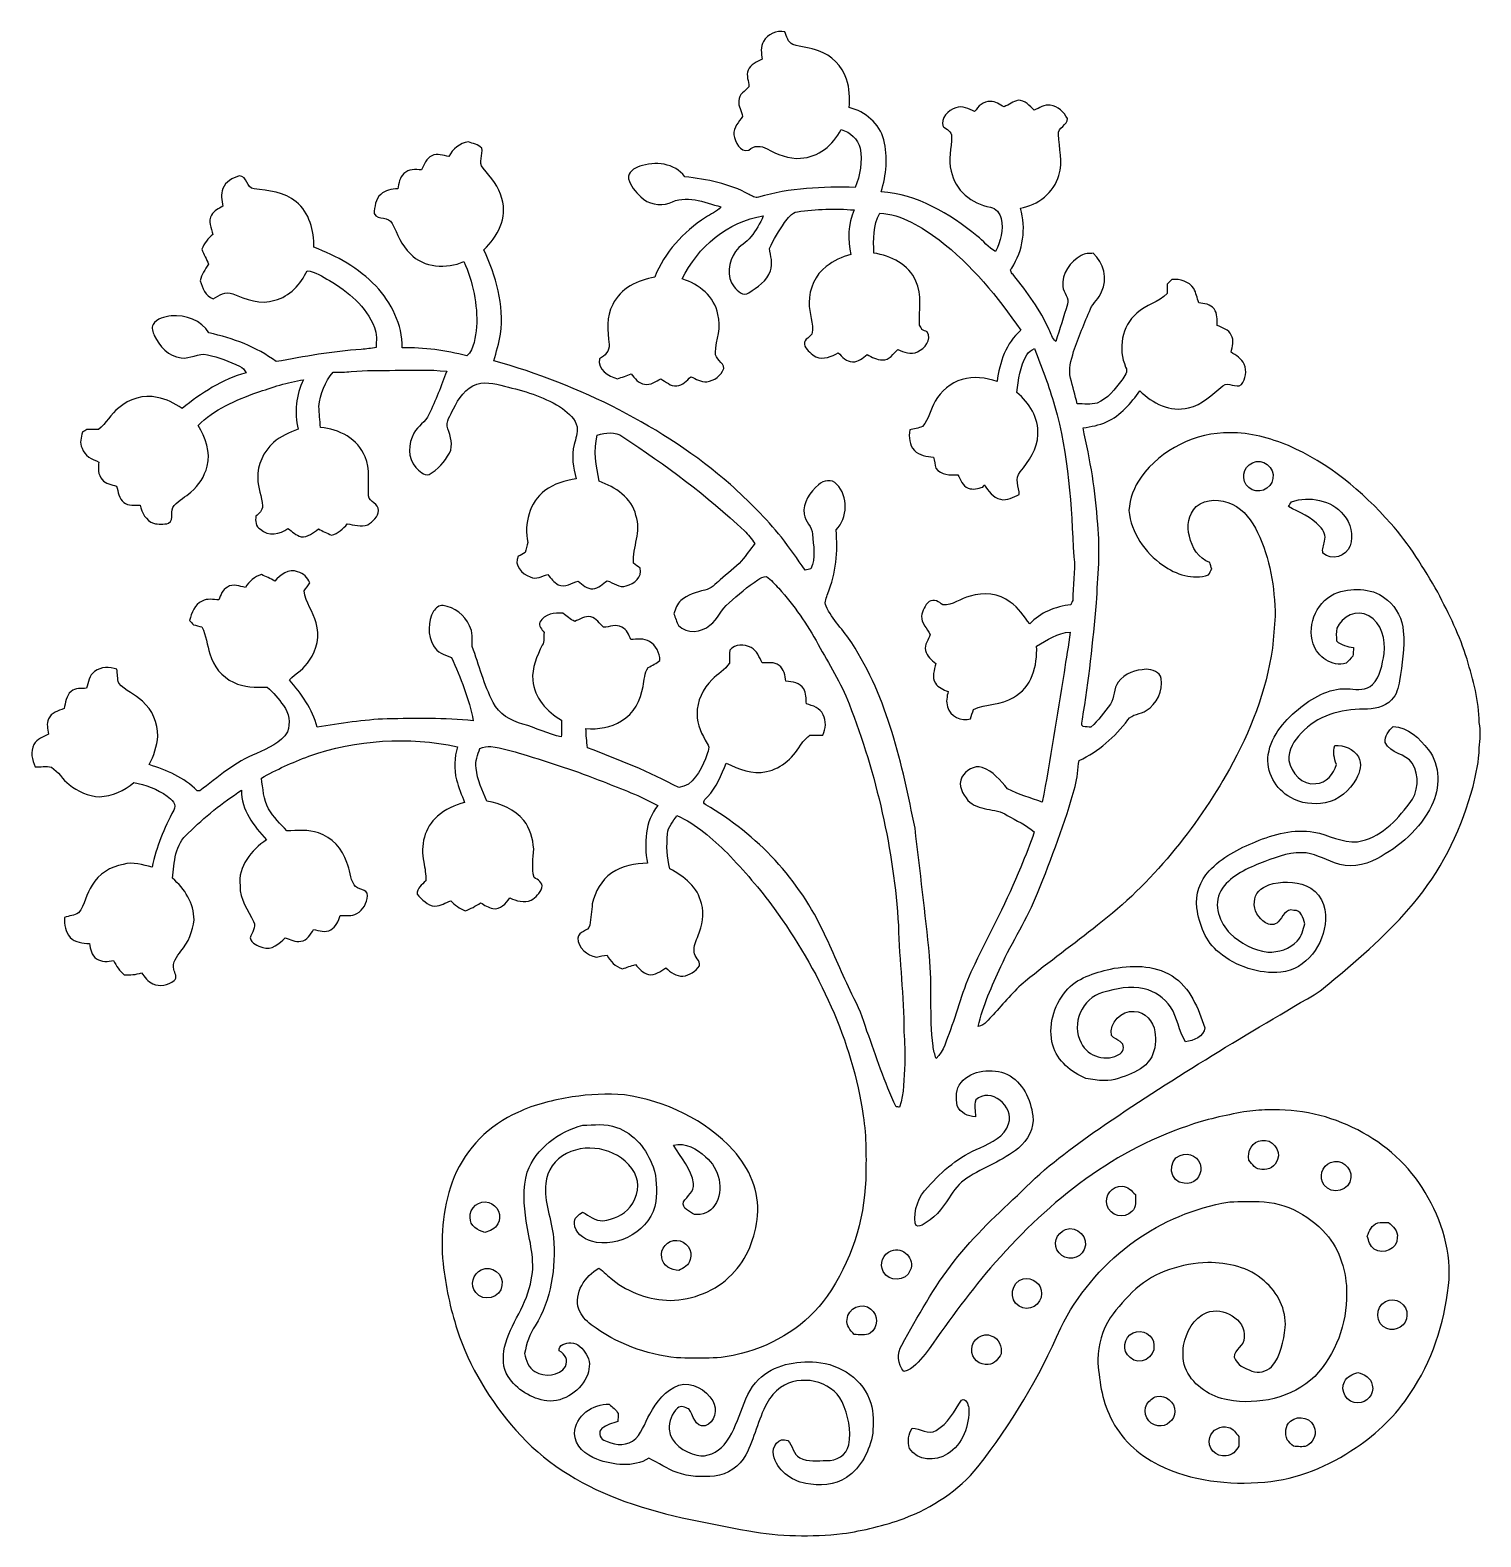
# Model space of a CAD drawing. Header units: centimetres. Extents: x -12.8 to 12.8, y -13.4 to 13.2.
import ezdxf

# ---------------------------------------------------------------- set-up
doc = ezdxf.new("R2010")
doc.units = ezdxf.units.CM
doc.header["$MEASUREMENT"] = 0
doc.layers.add('Camada 1', color=7, linetype='Continuous')

msp = doc.modelspace()

# ---------------------------------------------------------------- linework, layer by layer
at = {"layer": 'Camada 1', "color": 156}
for points, knots in [([(0.12171, 13.00762), (0.1979, 13.13814), (0.35243, 13.20694), (0.50095, 13.17941), (0.50095, 13.17941), (0.53586, 13.09899), (0.54751, 12.98821), (0.64206, 12.95364), (0.64206, 12.95364), (0.78846, 12.90037), (0.95074, 12.9032), (1.09536, 12.84146), (1.09536, 12.84146), (1.32291, 12.76032), (1.51377, 12.57511), (1.58537, 12.34227), (1.58537, 12.34227), (1.64782, 12.18141), (1.64641, 12.0075), (1.63688, 11.83816), (1.63688, 11.83816), (1.92017, 11.77254), (2.17204, 11.55559), (2.24508, 11.26912), (2.24508, 11.26912), (2.32798, 10.96926), (2.29059, 10.64754), (2.19991, 10.35367), (2.19991, 10.35367), (2.83703, 10.30745), (3.40888, 9.96773), (3.8929, 9.57192), (3.8929, 9.57192), (4.00685, 9.48619), (4.09327, 9.36695), (4.21993, 9.29816), (4.21993, 9.29816), (4.31517, 9.47596), (4.35821, 9.68057), (4.32152, 9.8806), (4.32152, 9.8806), (4.2926, 9.9702), (4.23192, 10.06827), (4.12925, 10.0785), (4.12925, 10.0785), (3.80434, 10.14059), (3.49532, 10.38013), (3.43853, 10.71915), (3.43853, 10.71915), (3.37078, 10.91953), (3.45263, 11.12308), (3.4417, 11.32593), (3.4417, 11.32593), (3.45122, 11.41659), (3.35667, 11.45822), (3.29423, 11.5009), (3.29423, 11.5009), (3.24801, 11.65754), (3.38313, 11.79018), (3.52, 11.8364), (3.52, 11.8364), (3.63395, 11.88507), (3.74755, 11.8117), (3.85056, 11.76796), (3.85056, 11.76796), (3.91548, 11.85897), (4.00332, 11.9581), (4.12715, 11.94611), (4.12715, 11.94611), (4.22098, 11.95598), (4.29224, 11.88437), (4.37479, 11.85333), (4.37479, 11.85333), (4.45628, 11.89248), (4.53178, 11.9454), (4.62031, 11.9701), (4.62031, 11.9701), (4.74132, 11.9701), (4.82528, 11.87238), (4.9029, 11.79265), (4.9029, 11.79265), (4.99321, 11.83251), (5.08387, 11.89566), (5.18759, 11.88191), (5.18759, 11.88191), (5.32129, 11.8625), (5.43102, 11.76301), (5.48852, 11.64413), (5.48852, 11.64413), (5.49733, 11.52771), (5.31106, 11.49067), (5.33505, 11.36297), (5.33505, 11.36297), (5.33822, 11.12379), (5.41796, 10.87861), (5.33752, 10.64294), (5.33752, 10.64294), (5.25673, 10.33251), (4.96393, 10.12013), (4.65912, 10.06051), (4.65912, 10.06051), (4.76637, 9.70773), (4.70851, 9.31333), (4.50673, 9.00535), (4.50673, 9.00535), (4.45698, 8.95879), (4.51309, 8.91504), (4.54094, 8.87552), (4.54094, 8.87552), (4.7826, 8.5799), (5.00909, 8.26664), (5.16712, 7.91703), (5.16712, 7.91703), (5.20171, 7.84542), (5.22076, 7.76181), (5.28637, 7.7096), (5.28637, 7.7096), (5.35269, 7.92903), (5.42466, 8.14634), (5.49063, 8.36577), (5.49063, 8.36577), (5.53154, 8.47831), (5.41479, 8.56755), (5.41126, 8.67798), (5.41126, 8.67798), (5.37703, 8.91011), (5.5446, 9.11647), (5.73369, 9.22761), (5.73369, 9.22761), (5.79578, 9.27206), (5.8755, 9.25971), (5.94747, 9.2657), (5.94747, 9.2657), (6.1355, 9.10096), (6.2036, 8.81345), (6.09423, 8.58555), (6.09423, 8.58555), (6.0526, 8.47054), (5.9443, 8.39858), (5.89738, 8.2864), (5.89738, 8.2864), (5.78908, 8.03839), (5.68783, 7.78686), (5.59964, 7.53073), (5.59964, 7.53073), (5.55449, 7.38011), (5.50545, 7.21959), (5.54672, 7.06225), (5.54672, 7.06225), (5.58305, 6.90986), (5.62856, 6.75993), (5.66313, 6.60717), (5.66313, 6.60717), (5.7799, 6.60893), (5.8995, 6.59377), (6.01451, 6.61846), (6.01451, 6.61846), (6.20148, 6.6989), (6.33306, 6.86505), (6.44947, 7.02556), (6.44947, 7.02556), (6.49216, 7.09507), (6.57189, 7.17091), (6.51862, 7.25733), (6.51862, 7.25733), (6.3821, 7.57483), (6.44418, 7.9823), (6.71617, 8.20878), (6.71617, 8.20878), (6.87387, 8.35765), (7.09965, 8.40069), (7.25311, 8.55486), (7.25311, 8.55486), (7.25275, 8.61094), (7.2524, 8.66704), (7.25275, 8.72313), (7.25275, 8.72313), (7.27957, 8.7503), (7.30708, 8.77782), (7.3346, 8.80497), (7.3346, 8.80497), (7.47747, 8.81309), (7.64046, 8.77147), (7.7223, 8.64411), (7.7223, 8.64411), (7.76427, 8.56615), (7.77945, 8.47725), (7.80803, 8.39363), (7.80803, 8.39363), (7.90468, 8.38023), (8.01475, 8.36717), (8.08073, 8.28533), (8.08073, 8.28533), (8.14246, 8.20102), (8.13435, 8.09201), (8.13469, 7.99288), (8.13469, 7.99288), (8.22501, 7.95019), (8.33966, 7.92056), (8.38482, 7.82109), (8.38482, 7.82109), (8.43986, 7.72829), (8.40139, 7.61824), (8.38129, 7.52122), (8.38129, 7.52122), (8.46807, 7.46371), (8.56684, 7.40726), (8.61236, 7.30849), (8.61236, 7.30849), (8.65962, 7.19172), (8.64129, 7.04744), (8.56402, 6.9476), (8.56402, 6.9476), (8.46454, 6.87317), (8.3372, 7.01075), (8.23736, 6.92467), (8.23736, 6.92467), (8.0465, 6.77898), (7.8733, 6.58495), (7.62635, 6.53625), (7.62635, 6.53625), (7.30815, 6.45512), (6.99028, 6.61916), (6.76839, 6.83789), (6.76839, 6.83789), (6.61246, 6.61952), (6.43113, 6.40326), (6.18208, 6.28896), (6.18208, 6.28896), (6.05119, 6.22652), (5.9062, 6.20888), (5.76509, 6.18208), (5.76509, 6.18208), (5.89104, 5.62327), (5.99405, 5.0567), (6.02438, 4.4838), (6.02438, 4.4838), (6.07694, 4.02025), (6.02543, 3.55458), (6.00357, 3.09138), (6.00357, 3.09138), (5.94042, 2.40595), (5.86916, 1.71979), (5.75556, 1.04034), (5.75556, 1.04034), (5.75132, 0.99518), (5.71923, 0.93909), (5.77003, 0.9084), (5.77003, 0.9084), (5.8039, 0.90557), (5.87162, 0.90063), (5.90549, 0.89782), (5.90549, 0.89782), (6.03778, 1.01776), (6.14608, 1.16099), (6.24874, 1.30668), (6.24874, 1.30668), (6.33306, 1.42027), (6.29778, 1.58184), (6.38844, 1.69333), (6.38844, 1.69333), (6.49817, 1.85103), (6.69819, 1.90887), (6.88092, 1.92017), (6.88092, 1.92017), (6.985, 1.91487), (7.12116, 1.87466), (7.14691, 1.75823), (7.14691, 1.75823), (7.18078, 1.54128), (7.06825, 1.30703), (6.88269, 1.19167), (6.88269, 1.19167), (6.78215, 1.11901), (6.62905, 1.13946), (6.55813, 1.02551), (6.55813, 1.02551), (6.32707, 0.7306), (6.04378, 0.46073), (5.69524, 0.31221), (5.69524, 0.31221), (5.67231, 0.15909), (5.66844, 0.00282), (5.62539, -0.1471), (5.62539, -0.1471), (5.45007, -0.79021), (5.20946, -1.41357), (4.96322, -2.0327), (4.96322, -2.0327), (4.78401, -2.48179), (4.51626, -2.88748), (4.31411, -3.32563), (4.31411, -3.32563), (4.16207, -3.67135), (3.99167, -4.01496), (3.91583, -4.3875), (3.91583, -4.3875), (4.03331, -4.36386), (4.09787, -4.25767), (4.17653, -4.17865), (4.17653, -4.17865), (4.36845, -3.98215), (4.53319, -3.75884), (4.74909, -3.58668), (4.74909, -3.58668), (5.16536, -3.24767), (5.60139, -2.9337), (6.02192, -2.59997), (6.02192, -2.59997), (6.98041, -1.85773), (7.75794, -0.89746), (8.35094, 0.15558), (8.35094, 0.15558), (8.71784, 0.81915), (9.00148, 1.5374), (9.11083, 2.29093), (9.11083, 2.29093), (9.13058, 2.48002), (9.1433, 2.67017), (9.15882, 2.85962), (9.15882, 2.85962), (9.15105, 3.36585), (9.06955, 3.87809), (8.84977, 4.33809), (8.84977, 4.33809), (8.74747, 4.53813), (8.61272, 4.73816), (8.4021, 4.83481), (8.4021, 4.83481), (8.20137, 4.92266), (7.94066, 4.94663), (7.76498, 4.79248), (7.76498, 4.79248), (7.63128, 4.65807), (7.59247, 4.44887), (7.64538, 4.26966), (7.64538, 4.26966), (7.68561, 4.07105), (7.8052, 3.87456), (8.00559, 3.80753), (8.00559, 3.80753), (8.01404, 3.77825), (8.03098, 3.71968), (8.03909, 3.6904), (8.03909, 3.6904), (8.02004, 3.65619), (8.00135, 3.62162), (7.98264, 3.58668), (7.98264, 3.58668), (7.70607, 3.49215), (7.40621, 3.59728), (7.17585, 3.75708), (7.17585, 3.75708), (6.85799, 3.98003), (6.61246, 4.33175), (6.57647, 4.72475), (6.57647, 4.72475), (6.58812, 4.93465), (6.66891, 5.13927), (6.78956, 5.31071), (6.78956, 5.31071), (7.1455, 5.80636), (7.7537, 6.1034), (8.36153, 6.09776), (8.36153, 6.09776), (8.71784, 6.10376), (9.06604, 6.00251), (9.39341, 5.86951), (9.39341, 5.86951), (10.09402, 5.56436), (10.69764, 5.06801), (11.19962, 4.49757), (11.19962, 4.49757), (11.52947, 4.13103), (11.78418, 3.70628), (12.02937, 3.28083), (12.02937, 3.28083), (12.22762, 2.89842), (12.42306, 2.51142), (12.54724, 2.09727), (12.54724, 2.09727), (12.65836, 1.7346), (12.75927, 1.36243), (12.76349, 0.98071), (12.76349, 0.98071), (12.79207, 0.83149), (12.78183, 0.6805), (12.76103, 0.53092), (12.76103, 0.53092), (12.76244, 0.29951), (12.70811, 0.07372), (12.65307, -0.14958), (12.65307, -0.14958), (12.46292, -0.86113), (12.1412, -1.54199), (11.68011, -2.11878), (11.68011, -2.11878), (11.26243, -2.63947), (10.76218, -3.08575), (10.25136, -3.5126), (10.25136, -3.5126), (10.11872, -3.61843), (9.9963, -3.73839), (9.8499, -3.82551), (9.8499, -3.82551), (8.55909, -4.57517), (7.2792, -5.3467), (6.04906, -6.193), (6.04906, -6.193), (5.57035, -6.5285), (5.0941, -6.87458), (4.68524, -7.29509), (4.68524, -7.29509), (4.2679, -7.68879), (3.84245, -8.07931), (3.48896, -8.53298), (3.48896, -8.53298), (3.13019, -8.99195), (2.84656, -9.50277), (2.5668, -10.01182), (2.5668, -10.01182), (2.4786, -10.154), (2.48884, -10.35402), (2.60173, -10.48066), (2.60173, -10.48066), (2.76825, -10.44292), (2.8709, -10.29545), (2.97638, -10.1741), (2.97638, -10.1741), (3.35068, -9.65694), (3.7151, -9.132), (4.13349, -8.64904), (4.13349, -8.64904), (5.07011, -7.55721), (6.23076, -6.60435), (7.61083, -6.14469), (7.61083, -6.14469), (7.93291, -6.02684), (8.26947, -5.95877), (8.60565, -5.89562), (8.60565, -5.89562), (8.74572, -5.86951), (8.88787, -5.86317), (9.03004, -5.85998), (9.03004, -5.85998), (10.12506, -5.81025), (11.24338, -6.36905), (11.80853, -7.31801), (11.80853, -7.31801), (12.11226, -7.80555), (12.27701, -8.38658), (12.22199, -8.96231), (12.22199, -8.96231), (12.13838, -9.63612), (11.93095, -10.30534), (11.5443, -10.86908), (11.5443, -10.86908), (11.29595, -11.24902), (10.96503, -11.57076), (10.58757, -11.82193), (10.58757, -11.82193), (10.1092, -12.15036), (9.55604, -12.38532), (8.97361, -12.43365), (8.97361, -12.43365), (8.33861, -12.48587), (7.67537, -12.41636), (7.09965, -12.12778), (7.09965, -12.12778), (6.73664, -11.95034), (6.42549, -11.65789), (6.25298, -11.28994), (6.25298, -11.28994), (6.09389, -10.97314), (6.04838, -10.61473), (6.02473, -10.26583), (6.02473, -10.26583), (6.04097, -10.00936), (6.09988, -9.74653), (6.24662, -9.53135), (6.24662, -9.53135), (6.37504, -9.34437), (6.53133, -9.17787), (6.69607, -9.02263), (6.69607, -9.02263), (7.04249, -8.7122), (7.5117, -8.5732), (7.9696, -8.55486), (7.9696, -8.55486), (8.32167, -8.55909), (8.69772, -8.63318), (8.96513, -8.87871), (8.96513, -8.87871), (9.20362, -9.07908), (9.35884, -9.38917), (9.33767, -9.70385), (9.33767, -9.70385), (9.30733, -9.94621), (9.26182, -10.20621), (9.09355, -10.39495), (9.09355, -10.39495), (9.00182, -10.47644), (8.86529, -10.52653), (8.74781, -10.4708), (8.74781, -10.4708), (8.62507, -10.42492), (8.47689, -10.36567), (8.43667, -10.22772), (8.43667, -10.22772), (8.42963, -10.08203), (8.62259, -10.02805), (8.60882, -9.88165), (8.60882, -9.88165), (8.64658, -9.55216), (8.23524, -9.33097), (7.9516, -9.43751), (7.9516, -9.43751), (7.71525, -9.53169), (7.59001, -9.78217), (7.53779, -10.01783), (7.53779, -10.01783), (7.53004, -10.16599), (7.51945, -10.32369), (7.59178, -10.45951), (7.59178, -10.45951), (7.72829, -10.74313), (8.02004, -10.92305), (8.32238, -10.98232), (8.32238, -10.98232), (8.86142, -11.07792), (9.45656, -10.95092), (9.85979, -10.56569), (9.85979, -10.56569), (10.22738, -10.17481), (10.42775, -9.63894), (10.42141, -9.10342), (10.42141, -9.10342), (10.42212, -8.72277), (10.30781, -8.33542), (10.05382, -8.04615), (10.05382, -8.04615), (9.73632, -7.6909), (9.2657, -7.45737), (8.78346, -7.47854), (8.78346, -7.47854), (8.59508, -7.48276), (8.40386, -7.46512), (8.21901, -7.50851), (8.21901, -7.50851), (7.62811, -7.62599), (7.06613, -7.88458), (6.58354, -8.24442), (6.58354, -8.24442), (6.0773, -8.63318), (5.65714, -9.13518), (5.37174, -9.70667), (5.37174, -9.70667), (4.99145, -10.58333), (4.49896, -11.41201), (3.90701, -12.16201), (3.90701, -12.16201), (3.57187, -12.58429), (3.10409, -12.88345), (2.60419, -13.07324), (2.60419, -13.07324), (2.25424, -13.20305), (1.88841, -13.28666), (1.52011, -13.34276), (1.52011, -13.34276), (0.96801, -13.39956), (0.40852, -13.39285), (-0.13899, -13.29584), (-0.13899, -13.29584), (-0.92357, -13.14662), (-1.71696, -13.01009), (-2.46486, -12.71975), (-2.46486, -12.71975), (-3.14254, -12.46399), (-3.77225, -12.06394), (-4.25202, -11.51678), (-4.25202, -11.51678), (-4.70288, -10.99784), (-5.07576, -10.39953), (-5.28637, -9.74195), (-5.28637, -9.74195), (-5.41408, -9.36378), (-5.48886, -8.97042), (-5.53649, -8.57462), (-5.53649, -8.57462), (-5.58729, -8.0585), (-5.53685, -7.52544), (-5.33964, -7.04249), (-5.33964, -7.04249), (-5.13326, -6.53625), (-4.71805, -6.12422), (-4.21815, -5.90656), (-4.21815, -5.90656), (-3.91583, -5.75875), (-3.58493, -5.68466), (-3.25472, -5.63209), (-3.25472, -5.63209), (-2.95098, -5.58341), (-2.64125, -5.56894), (-2.33469, -5.59435), (-2.33469, -5.59435), (-1.60972, -5.70089), (-0.9017, -6.03108), (-0.4064, -6.5793), (-0.4064, -6.5793), (-0.12452, -6.88622), (0.05291, -7.30391), (0.01729, -7.72442), (0.01729, -7.72442), (-0.01729, -8.10823), (-0.16157, -8.49347), (-0.43956, -8.76793), (-0.43956, -8.76793), (-0.71895, -9.05932), (-1.12218, -9.21385), (-1.52223, -9.22443), (-1.52223, -9.22443), (-1.88911, -9.21878), (-2.25531, -9.09002), (-2.5407, -8.85825), (-2.5407, -8.85825), (-2.62573, -8.79439), (-2.69909, -8.71643), (-2.78482, -8.65363), (-2.78482, -8.65363), (-3.03001, -8.79122), (-3.23144, -9.09214), (-3.14147, -9.38106), (-3.14147, -9.38106), (-3.09316, -9.49006), (-3.01519, -9.58603), (-2.91853, -9.65588), (-2.91853, -9.65588), (-2.4832, -9.98502), (-1.95226, -10.17939), (-1.41181, -10.23937), (-1.41181, -10.23937), (-1.03116, -10.24714), (-0.64311, -10.269), (-0.27235, -10.16387), (-0.27235, -10.16387), (0.32948, -10.01077), (0.88759, -9.65904), (1.24777, -9.14858), (1.24777, -9.14858), (1.66511, -8.54779), (1.89759, -7.82425), (1.92863, -7.09436), (1.92863, -7.09436), (1.93428, -6.71688), (1.94274, -6.33694), (1.88312, -5.96299), (1.88312, -5.96299), (1.68909, -4.63161), (1.09714, -3.38208), (0.30938, -2.30082), (0.30938, -2.30082), (0.06068, -1.95474), (-0.22365, -1.63759), (-0.51505, -1.32749), (-0.51505, -1.32749), (-0.78422, -1.07244), (-1.06079, -0.81033), (-1.40723, -0.66392), (-1.40723, -0.66392), (-1.47319, -0.76517), (-1.56279, -0.86077), (-1.5748, -0.98672), (-1.5748, -0.98672), (-1.58962, -1.19238), (-1.58679, -1.40404), (-1.53141, -1.60408), (-1.53141, -1.60408), (-1.28128, -1.73143), (-1.03645, -1.92829), (-0.97367, -2.2165), (-0.97367, -2.2165), (-0.91227, -2.40454), (-0.96448, -2.60208), (-1.03046, -2.78095), (-1.03046, -2.78095), (-1.06749, -2.87372), (-1.11371, -2.96862), (-1.10137, -3.07199), (-1.10137, -3.07199), (-1.10489, -3.16476), (-0.98248, -3.22085), (-1.00965, -3.31576), (-1.00965, -3.31576), (-1.07385, -3.41629), (-1.18426, -3.48014), (-1.30069, -3.50026), (-1.30069, -3.50026), (-1.41817, -3.50307), (-1.51906, -3.4311), (-1.6016, -3.35421), (-1.6016, -3.35421), (-1.69757, -3.40571), (-1.79317, -3.49355), (-1.91028, -3.46957), (-1.91028, -3.46957), (-2.00837, -3.44628), (-2.07186, -3.36303), (-2.13888, -3.29494), (-2.13888, -3.29494), (-2.2158, -3.31893), (-2.29234, -3.34256), (-2.36926, -3.3662), (-2.36926, -3.3662), (-2.49307, -3.32987), (-2.58409, -3.23814), (-2.64159, -3.12525), (-2.64159, -3.12525), (-2.70369, -3.13548), (-2.76577, -3.14749), (-2.82716, -3.16123), (-2.82716, -3.16123), (-2.99437, -3.13513), (-3.15277, -2.99861), (-3.15911, -2.82539), (-3.15911, -2.82539), (-3.14924, -2.69558), (-2.96545, -2.72026), (-2.94745, -2.59644), (-2.94745, -2.59644), (-2.92452, -2.4719), (-2.91641, -2.34562), (-2.90089, -2.22037), (-2.90089, -2.22037), (-2.85043, -2.0073), (-2.74319, -1.80233), (-2.55905, -1.67569), (-2.55905, -1.67569), (-2.37348, -1.55434), (-2.14736, -1.51165), (-1.92899, -1.50142), (-1.92899, -1.50142), (-1.98683, -1.1571), (-1.97555, -0.76588), (-1.74201, -0.48506), (-1.74201, -0.48506), (-2.05105, -0.31503), (-2.3823, -0.19156), (-2.71003, -0.06314), (-2.71003, -0.06314), (-3.17358, 0.12171), (-3.64949, 0.27269), (-4.12574, 0.42087), (-4.12574, 0.42087), (-4.312, 0.47378), (-4.49862, 0.53128), (-4.69089, 0.55597), (-4.69089, 0.55597), (-4.75862, 0.56727), (-4.82353, 0.54327), (-4.88667, 0.52317), (-4.88667, 0.52317), (-4.92195, 0.41134), (-4.97275, 0.29703), (-4.9537, 0.17673), (-4.9537, 0.17673), (-4.93501, -0.03069), (-4.84681, -0.22153), (-4.76144, -0.40852), (-4.76144, -0.40852), (-4.51767, -0.45154), (-4.26826, -0.54997), (-4.11127, -0.75035), (-4.11127, -0.75035), (-3.99873, -0.89288), (-3.95357, -1.07314), (-3.93452, -1.25024), (-3.93452, -1.25024), (-3.94757, -1.41817), (-3.97191, -1.59066), (-3.9303, -1.75648), (-3.9303, -1.75648), (-3.8615, -1.79528), (-3.77296, -1.84396), (-3.7913, -1.93922), (-3.7913, -1.93922), (-3.82376, -2.0327), (-3.89924, -2.1075), (-3.98251, -2.15759), (-3.98251, -2.15759), (-4.10598, -2.20627), (-4.2418, -2.17099), (-4.35785, -2.11807), (-4.35785, -2.11807), (-4.42701, -2.21509), (-4.52649, -2.32197), (-4.65737, -2.30611), (-4.65737, -2.30611), (-4.73674, -2.28776), (-4.80554, -2.2426), (-4.87503, -2.20274), (-4.87503, -2.20274), (-4.96076, -2.2613), (-5.05213, -2.31034), (-5.14914, -2.34667), (-5.14914, -2.34667), (-5.24333, -2.30292), (-5.32977, -2.24437), (-5.40066, -2.16853), (-5.40066, -2.16853), (-5.49168, -2.2052), (-5.58129, -2.25319), (-5.68006, -2.26447), (-5.68006, -2.26447), (-5.81483, -2.2479), (-5.90973, -2.14629), (-5.99546, -2.05105), (-5.99546, -2.05105), (-5.99687, -1.94486), (-5.91219, -1.88136), (-5.8427, -1.81609), (-5.8427, -1.81609), (-5.84059, -1.70356), (-5.85328, -1.59244), (-5.87903, -1.48307), (-5.87903, -1.48307), (-5.94325, -1.19839), (-5.86422, -0.86995), (-5.63738, -0.67592), (-5.63738, -0.67592), (-5.50262, -0.55174), (-5.33047, -0.48012), (-5.15654, -0.43074), (-5.15654, -0.43074), (-5.20912, -0.3002), (-5.26062, -0.16898), (-5.29907, -0.03352), (-5.29907, -0.03352), (-5.34811, 0.1605), (-5.34, 0.36089), (-5.28109, 0.55174), (-5.28109, 0.55174), (-6.15032, 0.73907), (-7.07073, 0.68121), (-7.90927, 0.38417), (-7.90927, 0.38417), (-8.19644, 0.27445), (-8.48006, 0.15239), (-8.74676, -0.00141), (-8.74676, -0.00141), (-8.71361, -0.18274), (-8.71608, -0.37923), (-8.6173, -0.54151), (-8.6173, -0.54151), (-8.53263, -0.68896), (-8.41375, -0.81209), (-8.2938, -0.93132), (-8.2938, -0.93132), (-8.1093, -0.93062), (-7.91738, -0.9024), (-7.73994, -0.96943), (-7.73994, -0.96943), (-7.49757, -1.04422), (-7.31448, -1.25341), (-7.2344, -1.48978), (-7.2344, -1.48978), (-7.1829, -1.61854), (-7.18185, -1.76564), (-7.10952, -1.88665), (-7.10952, -1.88665), (-7.0559, -1.98683), (-6.86929, -1.93993), (-6.86964, -2.07926), (-6.86964, -2.07926), (-6.88233, -2.20451), (-6.9476, -2.32974), (-7.05801, -2.39465), (-7.05801, -2.39465), (-7.14833, -2.44403), (-7.25487, -2.42322), (-7.35295, -2.42851), (-7.35295, -2.42851), (-7.38433, -2.52411), (-7.42562, -2.62748), (-7.52016, -2.67794), (-7.52016, -2.67794), (-7.61434, -2.73649), (-7.72653, -2.69487), (-7.82567, -2.67404), (-7.82567, -2.67404), (-7.87752, -2.76083), (-7.93573, -2.86702), (-8.04757, -2.88113), (-8.04757, -2.88113), (-8.14563, -2.90089), (-8.23382, -2.84833), (-8.32485, -2.82292), (-8.32485, -2.82292), (-8.43068, -2.91818), (-8.56756, -3.05082), (-8.72137, -2.99295), (-8.72137, -2.99295), (-8.80392, -2.95804), (-8.9281, -2.92734), (-8.94115, -2.82256), (-8.94115, -2.82256), (-8.91928, -2.72732), (-8.82861, -2.63701), (-8.88223, -2.53541), (-8.88223, -2.53541), (-8.9789, -2.33257), (-9.132, -2.14136), (-9.12354, -1.90394), (-9.12354, -1.90394), (-9.16269, -1.56209), (-8.9228, -1.26929), (-8.6547, -1.09114), (-8.6547, -1.09114), (-8.87341, -0.84771), (-9.11013, -0.56409), (-9.09567, -0.21624), (-9.09567, -0.21624), (-9.43574, -0.43427), (-9.75289, -0.68791), (-10.03652, -0.97542), (-10.03652, -0.97542), (-10.27429, -1.16416), (-10.28629, -1.49294), (-10.31662, -1.76988), (-10.31662, -1.76988), (-10.09932, -1.95155), (-9.93668, -2.21262), (-9.93457, -2.5026), (-9.93457, -2.5026), (-9.95715, -2.7051), (-10.03546, -2.90159), (-10.16564, -3.05929), (-10.16564, -3.05929), (-10.23513, -3.15029), (-10.33497, -3.25578), (-10.29017, -3.38067), (-10.29017, -3.38067), (-10.27677, -3.44382), (-10.22173, -3.5239), (-10.28911, -3.57611), (-10.28911, -3.57611), (-10.39354, -3.65441), (-10.5417, -3.69181), (-10.66341, -3.63114), (-10.66341, -3.63114), (-10.75231, -3.59587), (-10.80558, -3.51225), (-10.86202, -3.44028), (-10.86202, -3.44028), (-10.96151, -3.47098), (-11.06557, -3.48121), (-11.16965, -3.47556), (-11.16965, -3.47556), (-11.24726, -3.4043), (-11.3097, -3.31893), (-11.35486, -3.22403), (-11.35486, -3.22403), (-11.4561, -3.24167), (-11.56863, -3.25296), (-11.65789, -3.19017), (-11.65789, -3.19017), (-11.74962, -3.13336), (-11.76478, -3.018), (-11.78136, -2.92135), (-11.78136, -2.92135), (-11.90201, -2.91747), (-12.0343, -2.90583), (-12.12497, -2.81586), (-12.12497, -2.81586), (-12.2047, -2.71638), (-12.22974, -2.58692), (-12.22269, -2.46203), (-12.22269, -2.46203), (-12.14119, -2.43275), (-12.04948, -2.4278), (-11.97574, -2.38054), (-11.97574, -2.38054), (-11.8558, -2.23943), (-11.8438, -2.03975), (-11.73514, -1.89089), (-11.73514, -1.89089), (-11.61979, -1.69121), (-11.40882, -1.56457), (-11.18517, -1.52505), (-11.18517, -1.52505), (-11.01442, -1.4746), (-10.84121, -1.53528), (-10.6747, -1.57232), (-10.6747, -1.57232), (-10.60309, -1.21954), (-10.46374, -0.88477), (-10.29405, -0.56868), (-10.29405, -0.56868), (-10.23055, -0.46813), (-10.33462, -0.3757), (-10.40729, -0.31891), (-10.40729, -0.31891), (-10.58368, -0.19685), (-10.789, -0.11465), (-11.00032, -0.07866), (-11.00032, -0.07866), (-11.16753, -0.22436), (-11.38378, -0.31644), (-11.60533, -0.33055), (-11.60533, -0.33055), (-11.80112, -0.32066), (-11.9895, -0.23566), (-12.14261, -0.11535), (-12.14261, -0.11535), (-12.25832, -0.02575), (-12.32675, 0.11465), (-12.45446, 0.18979), (-12.45446, 0.18979), (-12.54724, 0.21872), (-12.64673, 0.19227), (-12.74197, 0.19826), (-12.74197, 0.19826), (-12.7963, 0.31962), (-12.83017, 0.46777), (-12.76279, 0.59055), (-12.76279, 0.59055), (-12.71093, 0.69037), (-12.59945, 0.73025), (-12.50456, 0.77716), (-12.50456, 0.77716), (-12.51761, 0.86606), (-12.54936, 0.96026), (-12.50279, 1.04457), (-12.50279, 1.04457), (-12.46116, 1.15817), (-12.33099, 1.18779), (-12.22974, 1.22519), (-12.22974, 1.22519), (-12.20363, 1.33103), (-12.19729, 1.45415), (-12.10803, 1.52964), (-12.10803, 1.52964), (-12.03078, 1.59137), (-11.92847, 1.58114), (-11.83604, 1.58467), (-11.83604, 1.58467), (-11.8057, 1.6905), (-11.78595, 1.81327), (-11.69105, 1.88312), (-11.69105, 1.88312), (-11.57851, 1.96744), (-11.42717, 1.96639), (-11.29841, 1.92263), (-11.29841, 1.92263), (-11.2843, 1.84043), (-11.28783, 1.75506), (-11.26596, 1.67464), (-11.26596, 1.67464), (-11.15166, 1.53811), (-10.97174, 1.48132), (-10.8465, 1.35607), (-10.8465, 1.35607), (-10.67011, 1.20402), (-10.57698, 0.97013), (-10.5738, 0.73978), (-10.5738, 0.73978), (-10.58932, 0.56339), (-10.64612, 0.39334), (-10.72691, 0.23636), (-10.72691, 0.23636), (-10.42, 0.1397), (-10.10955, 0.01057), (-9.8813, -0.22365), (-9.8813, -0.22365), (-9.86895, -0.22472), (-9.84391, -0.22684), (-9.8312, -0.22789), (-9.8312, -0.22789), (-9.51582, 0.01763), (-9.20679, 0.28434), (-8.83179, 0.43602), (-8.83179, 0.43602), (-8.63105, 0.52916), (-8.40069, 0.61453), (-8.28357, 0.81633), (-8.28357, 0.81633), (-8.22995, 0.97013), (-8.25782, 1.15005), (-8.35589, 1.28128), (-8.35589, 1.28128), (-8.44268, 1.397), (-8.53616, 1.51058), (-8.64411, 1.60689), (-8.64411, 1.60689), (-8.84519, 1.60443), (-9.05439, 1.5949), (-9.23784, 1.69228), (-9.23784, 1.69228), (-9.44668, 1.78257), (-9.58956, 1.97908), (-9.65693, 2.19109), (-9.65693, 2.19109), (-9.70773, 2.34879), (-9.71444, 2.52095), (-9.79769, 2.6677), (-9.79769, 2.6677), (-9.84743, 2.68076), (-9.89682, 2.69416), (-9.94621, 2.70722), (-9.94621, 2.70722), (-9.96314, 2.72661), (-9.99701, 2.76506), (-10.0136, 2.78411), (-10.0136, 2.78411), (-9.97972, 2.9157), (-9.92751, 3.06846), (-9.79064, 3.12454), (-9.79064, 3.12454), (-9.70033, 3.17605), (-9.5952, 3.15136), (-9.49783, 3.14466), (-9.49783, 3.14466), (-9.4675, 3.23144), (-9.43187, 3.3288), (-9.34472, 3.37326), (-9.34472, 3.37326), (-9.2456, 3.43393), (-9.12988, 3.38807), (-9.02652, 3.3662), (-9.02652, 3.3662), (-8.95843, 3.47027), (-8.86847, 3.56059), (-8.7443, 3.59233), (-8.7443, 3.59233), (-8.66352, 3.55881), (-8.58449, 3.52142), (-8.50864, 3.47732), (-8.50864, 3.47732), (-8.41445, 3.59304), (-8.26099, 3.70416), (-8.10577, 3.64137), (-8.10577, 3.64137), (-8.00312, 3.61879), (-7.93009, 3.54012), (-7.88811, 3.44735), (-7.88811, 3.44735), (-7.92162, 3.39901), (-7.95584, 3.35068), (-7.99076, 3.30305), (-7.99076, 3.30305), (-7.97489, 3.09633), (-7.8225, 2.93828), (-7.77945, 2.73931), (-7.77945, 2.73931), (-7.71277, 2.51529), (-7.76111, 2.26764), (-7.89693, 2.07892), (-7.89693, 2.07892), (-7.9823, 1.93286), (-8.13258, 1.84891), (-8.25217, 1.73601), (-8.25217, 1.73601), (-8.03875, 1.48978), (-7.84577, 1.21637), (-7.75828, 0.89817), (-7.75828, 0.89817), (-7.35047, 0.96801), (-6.93985, 1.02517), (-6.52638, 1.04705), (-6.52638, 1.04705), (-6.01944, 1.04739), (-5.51074, 1.06856), (-5.00591, 1.01282), (-5.00591, 1.01282), (-5.07646, 1.40299), (-5.22887, 1.76988), (-5.38938, 2.12972), (-5.38938, 2.12972), (-5.50509, 2.17769), (-5.64515, 2.21543), (-5.70442, 2.33749), (-5.70442, 2.33749), (-5.81625, 2.5227), (-5.80813, 2.75943), (-5.70476, 2.94604), (-5.70476, 2.94604), (-5.66666, 2.99861), (-5.60775, 3.05611), (-5.53685, 3.04482), (-5.53685, 3.04482), (-5.334, 3.01519), (-5.15549, 2.8776), (-5.07152, 2.69063), (-5.07152, 2.69063), (-5.0052, 2.57951), (-5.02355, 2.44686), (-5.02072, 2.32339), (-5.02072, 2.32339), (-4.90714, 1.99073), (-4.81083, 1.64958), (-4.65384, 1.33349), (-4.65384, 1.33349), (-4.55188, 1.12818), (-4.33916, 1.01247), (-4.12715, 0.95144), (-4.12715, 0.95144), (-3.89748, 0.88547), (-3.68123, 0.78105), (-3.44874, 0.72531), (-3.44874, 0.72531), (-3.44628, 0.82479), (-3.44452, 0.92392), (-3.44382, 1.02305), (-3.44382, 1.02305), (-3.70134, 1.17016), (-3.92959, 1.41887), (-3.95145, 1.72685), (-3.95145, 1.72685), (-3.9744, 1.94697), (-3.88126, 2.1544), (-3.78424, 2.34562), (-3.78424, 2.34562), (-3.74509, 2.4144), (-3.75673, 2.49624), (-3.75425, 2.5721), (-3.75425, 2.5721), (-3.79165, 2.62678), (-3.85655, 2.68111), (-3.82551, 2.75483), (-3.82551, 2.75483), (-3.7458, 2.89489), (-3.56763, 2.92664), (-3.41948, 2.90936), (-3.41948, 2.90936), (-3.35138, 2.86032), (-3.28824, 2.80282), (-3.21274, 2.76472), (-3.21274, 2.76472), (-3.12032, 2.79858), (-3.03106, 2.87408), (-2.92664, 2.84514), (-2.92664, 2.84514), (-2.82716, 2.82151), (-2.77424, 2.7245), (-2.70087, 2.66242), (-2.70087, 2.66242), (-2.59467, 2.66559), (-2.48072, 2.72486), (-2.38019, 2.66488), (-2.38019, 2.66488), (-2.292, 2.62395), (-2.25636, 2.52942), (-2.21896, 2.44651), (-2.21896, 2.44651), (-2.10996, 2.44827), (-1.99036, 2.47227), (-1.89123, 2.41123), (-1.89123, 2.41123), (-1.77765, 2.34492), (-1.70814, 2.20839), (-1.7085, 2.07856), (-1.7085, 2.07856), (-1.76742, 2.02211), (-1.84679, 1.99636), (-1.91276, 1.9498), (-1.91276, 1.9498), (-1.98472, 1.85525), (-1.97767, 1.73002), (-2.00377, 1.6189), (-2.00377, 1.6189), (-2.04823, 1.37865), (-2.16746, 1.137), (-2.38337, 1.00787), (-2.38337, 1.00787), (-2.57033, 0.88793), (-2.79717, 0.85865), (-3.01483, 0.87383), (-3.01483, 0.87383), (-3.00848, 0.76129), (-3.00214, 0.6484), (-2.98732, 0.53622), (-2.98732, 0.53622), (-2.43981, 0.32702), (-1.89194, 0.11077), (-1.37583, -0.16862), (-1.37583, -0.16862), (-1.11407, -0.13616), (-0.99518, 0.1277), (-0.90487, 0.3422), (-0.90487, 0.3422), (-0.87806, 0.42791), (-0.8061, 0.52704), (-0.87136, 0.61207), (-0.87136, 0.61207), (-0.96519, 0.76834), (-1.05409, 0.94085), (-1.04916, 1.12854), (-1.04916, 1.12854), (-1.05762, 1.35854), (-0.94473, 1.57833), (-0.78493, 1.73813), (-0.78493, 1.73813), (-0.68545, 1.83727), (-0.55527, 1.90782), (-0.48083, 2.02988), (-0.48083, 2.02988), (-0.47025, 2.10643), (-0.48083, 2.18439), (-0.47166, 2.26094), (-0.47166, 2.26094), (-0.38347, 2.36926), (-0.21342, 2.36502), (-0.09842, 2.30258), (-0.09842, 2.30258), (0.00916, 2.25283), (0.04692, 2.13218), (0.09735, 2.03412), (0.09735, 2.03412), (0.19719, 2.03129), (0.31291, 2.05634), (0.39758, 1.9872), (0.39758, 1.9872), (0.48472, 1.92369), (0.50305, 1.80974), (0.51822, 1.71026), (0.51822, 1.71026), (0.63217, 1.70003), (0.76517, 1.68134), (0.83467, 1.57797), (0.83467, 1.57797), (0.87488, 1.49613), (0.87383, 1.40263), (0.88018, 1.31339), (0.88018, 1.31339), (0.99024, 1.27423), (1.12642, 1.24037), (1.17333, 1.11901), (1.17333, 1.11901), (1.2393, 1.00753), (1.21778, 0.87312), (1.17193, 0.75881), (1.17193, 0.75881), (1.09395, 0.756), (1.01599, 0.75671), (0.93839, 0.75881), (0.93839, 0.75881), (0.89181, 0.71508), (0.84632, 0.67027), (0.80222, 0.62371), (0.80222, 0.62371), (0.6671, 0.38452), (0.45437, 0.16756), (0.17497, 0.11394), (0.17497, 0.11394), (-0.07372, 0.05396), (-0.31784, 0.1605), (-0.53764, 0.26563), (-0.53764, 0.26563), (-0.62052, 0.05432), (-0.70767, -0.16298), (-0.86642, -0.32985), (-0.86642, -0.32985), (-0.89887, -0.36795), (-0.97754, -0.43461), (-0.89817, -0.47059), (-0.89817, -0.47059), (0.01023, -0.99659), (0.76234, -1.80021), (1.19909, -2.75766), (1.19909, -2.75766), (1.36806, -3.10761), (1.51835, -3.46638), (1.68205, -3.81881), (1.68205, -3.81881), (1.80092, -4.02237), (1.87642, -4.24568), (1.9498, -4.46863), (1.9498, -4.46863), (2.11666, -4.91559), (2.25424, -5.37491), (2.46556, -5.8039), (2.46556, -5.8039), (2.48038, -5.80602), (2.51001, -5.80989), (2.52482, -5.81166), (2.52482, -5.81166), (2.61513, -5.56577), (2.59432, -5.30189), (2.61725, -5.04577), (2.61725, -5.04577), (2.62536, -4.85705), (2.6162, -4.66831), (2.60208, -4.47993), (2.60208, -4.47993), (2.60244, -3.85409), (2.52095, -3.23179), (2.50542, -2.60667), (2.50542, -2.60667), (2.42359, -1.26576), (2.11842, 0.05997), (1.63335, 1.31197), (1.63335, 1.31197), (1.49224, 1.68134), (1.27565, 2.01329), (1.08937, 2.36007), (1.08937, 2.36007), (0.89217, 2.71322), (0.6625, 3.05082), (0.39088, 3.35138), (0.39088, 3.35138), (0.31996, 3.42089), (0.25858, 3.50307), (0.17392, 3.55669), (0.17392, 3.55669), (0.11711, 3.56376), (0.06843, 3.52989), (0.02292, 3.50166), (0.02292, 3.50166), (-0.1605, 3.38313), (-0.32208, 3.23568), (-0.48682, 3.09386), (-0.48682, 3.09386), (-0.62371, 2.98343), (-0.68474, 2.8067), (-0.82444, 2.69909), (-0.82444, 2.69909), (-0.9733, 2.5647), (-1.2326, 2.54635), (-1.37865, 2.69309), (-1.37865, 2.69309), (-1.41534, 2.75872), (-1.43333, 2.83245), (-1.45908, 2.9023), (-1.45908, 2.9023), (-1.42733, 2.98414), (-1.40864, 3.07903), (-1.33631, 3.13619), (-1.33631, 3.13619), (-1.21742, 3.23673), (-1.06432, 3.28117), (-0.91617, 3.31823), (-0.91617, 3.31823), (-0.80186, 3.33691), (-0.7246, 3.42935), (-0.64065, 3.4999), (-0.64065, 3.4999), (-0.51929, 3.61631), (-0.37923, 3.71193), (-0.26492, 3.83575), (-0.26492, 3.83575), (-0.18097, 3.93242), (-0.11148, 4.04035), (-0.0314, 4.14019), (-0.0314, 4.14019), (-0.08395, 4.22239), (-0.14427, 4.30035), (-0.21624, 4.36703), (-0.21624, 4.36703), (-0.87629, 4.98827), (-1.60725, 5.53049), (-2.36466, 6.02684), (-2.36466, 6.02684), (-2.49485, 6.12493), (-2.66841, 6.10198), (-2.8134, 6.05437), (-2.8134, 6.05437), (-2.89065, 5.78838), (-2.82397, 5.50686), (-2.78236, 5.2405), (-2.78236, 5.2405), (-2.49802, 5.13749), (-2.2038, 4.95194), (-2.13077, 4.6369), (-2.13077, 4.6369), (-2.02847, 4.35504), (-2.19109, 4.07775), (-2.17557, 3.79377), (-2.17557, 3.79377), (-2.13713, 3.76378), (-2.09832, 3.73415), (-2.05846, 3.70521), (-2.05846, 3.70521), (-2.01365, 3.54576), (-2.16358, 3.42935), (-2.30116, 3.39407), (-2.30116, 3.39407), (-2.42252, 3.35104), (-2.52871, 3.44981), (-2.63877, 3.48473), (-2.63877, 3.48473), (-2.71673, 3.4283), (-2.79011, 3.34963), (-2.89136, 3.34115), (-2.89136, 3.34115), (-2.99544, 3.33833), (-3.07693, 3.41347), (-3.15136, 3.47627), (-3.15136, 3.47627), (-3.26495, 3.44699), (-3.38313, 3.35314), (-3.50131, 3.41312), (-3.50131, 3.41312), (-3.57752, 3.45687), (-3.63044, 3.52953), (-3.68899, 3.59268), (-3.68899, 3.59268), (-3.78919, 3.56729), (-3.89466, 3.49919), (-3.99696, 3.55141), (-3.99696, 3.55141), (-4.13666, 3.60009), (-4.30001, 3.76166), (-4.20828, 3.91548), (-4.20828, 3.91548), (-4.16806, 3.93629), (-4.12608, 3.95498), (-4.08869, 3.98039), (-4.08869, 3.98039), (-4.06541, 4.03859), (-4.05694, 4.10104), (-4.04213, 4.16102), (-4.04213, 4.16102), (-4.1102, 4.48697), (-4.0146, 4.8715), (-3.73803, 5.07683), (-3.73803, 5.07683), (-3.58069, 5.20276), (-3.37925, 5.24403), (-3.18735, 5.28496), (-3.18735, 5.28496), (-3.23778, 5.48111), (-3.27625, 5.69066), (-3.22014, 5.88997), (-3.22014, 5.88997), (-3.19722, 5.99193), (-3.15348, 6.09423), (-3.16934, 6.20041), (-3.16934, 6.20041), (-3.19863, 6.34188), (-3.31716, 6.4389), (-3.42547, 6.52285), (-3.42547, 6.52285), (-3.71264, 6.71688), (-4.04883, 6.82059), (-4.38221, 6.90279), (-4.38221, 6.90279), (-4.56318, 6.94725), (-4.75438, 7.00792), (-4.9403, 6.95678), (-4.9403, 6.95678), (-5.13997, 6.88798), (-5.26803, 6.7017), (-5.3534, 6.51791), (-5.3534, 6.51791), (-5.40208, 6.40856), (-5.49804, 6.29532), (-5.45217, 6.16866), (-5.45217, 6.16866), (-5.40526, 6.03215), (-5.35235, 5.87869), (-5.42325, 5.7397), (-5.42325, 5.7397), (-5.50474, 5.58341), (-5.63245, 5.44795), (-5.78379, 5.35763), (-5.78379, 5.35763), (-5.88291, 5.33681), (-5.95629, 5.42183), (-6.01732, 5.48534), (-6.01732, 5.48534), (-6.16973, 5.64832), (-6.15314, 5.9062), (-6.05048, 6.0907), (-6.05048, 6.0907), (-5.98769, 6.22017), (-5.84376, 6.2858), (-5.7866, 6.41879), (-5.7866, 6.41879), (-5.66773, 6.6675), (-5.56823, 6.92431), (-5.47334, 7.18255), (-5.47334, 7.18255), (-5.77603, 7.21747), (-6.08117, 7.19807), (-6.38527, 7.20266), (-6.38527, 7.20266), (-6.64316, 7.1903), (-6.90209, 7.20831), (-7.15892, 7.17656), (-7.15892, 7.17656), (-7.26581, 7.16667), (-7.37305, 7.16808), (-7.4803, 7.16738), (-7.4803, 7.16738), (-7.62246, 6.99452), (-7.70819, 6.7839), (-7.72936, 6.56096), (-7.72936, 6.56096), (-7.723, 6.43748), (-7.71243, 6.31472), (-7.70078, 6.19159), (-7.70078, 6.19159), (-7.37588, 6.16408), (-7.03862, 5.98874), (-6.91479, 5.67265), (-6.91479, 5.67265), (-6.81567, 5.4557), (-6.86717, 5.21404), (-6.85165, 4.98474), (-6.85165, 4.98474), (-6.84176, 4.86621), (-6.6675, 4.85034), (-6.67737, 4.72546), (-6.67737, 4.72546), (-6.67948, 4.61222), (-6.77791, 4.52578), (-6.86859, 4.4725), (-6.86859, 4.4725), (-6.9857, 4.4323), (-7.112, 4.46899), (-7.22948, 4.48944), (-7.22948, 4.48944), (-7.30074, 4.39525), (-7.39315, 4.31906), (-7.50992, 4.29012), (-7.50992, 4.29012), (-7.58613, 4.32469), (-7.66197, 4.36033), (-7.73677, 4.39807), (-7.73677, 4.39807), (-7.83025, 4.33775), (-7.92409, 4.2439), (-8.04474, 4.26049), (-8.04474, 4.26049), (-8.13611, 4.28483), (-8.20349, 4.35327), (-8.27652, 4.40865), (-8.27652, 4.40865), (-8.41728, 4.30459), (-8.62612, 4.26402), (-8.7644, 4.39454), (-8.7644, 4.39454), (-8.84908, 4.44112), (-8.85436, 4.5406), (-8.84272, 4.62526), (-8.84272, 4.62526), (-8.78557, 4.67006), (-8.72419, 4.72475), (-8.72701, 4.80413), (-8.72701, 4.80413), (-8.73019, 4.97063), (-8.81591, 5.12444), (-8.80779, 5.29237), (-8.80779, 5.29237), (-8.81697, 5.53013), (-8.71184, 5.76684), (-8.53228, 5.92242), (-8.53228, 5.92242), (-8.40986, 6.03919), (-8.24935, 6.10022), (-8.09483, 6.16126), (-8.09483, 6.16126), (-8.17068, 6.45337), (-8.13505, 6.76275), (-8.00452, 7.03367), (-8.00452, 7.03367), (-8.28604, 6.99206), (-8.55591, 6.89609), (-8.82579, 6.80826), (-8.82579, 6.80826), (-9.19797, 6.67208), (-9.58144, 6.51333), (-9.86402, 6.22582), (-9.86402, 6.22582), (-9.73913, 6.01239), (-9.62871, 5.75486), (-9.70456, 5.50509), (-9.70456, 5.50509), (-9.74795, 5.32799), (-9.84919, 5.16678), (-9.9896, 5.05071), (-9.9896, 5.05071), (-10.08486, 4.9671), (-10.20056, 4.90855), (-10.28735, 4.81507), (-10.28735, 4.81507), (-10.3773, 4.73004), (-10.26759, 4.56494), (-10.38612, 4.49791), (-10.38612, 4.49791), (-10.4715, 4.47815), (-10.56357, 4.47852), (-10.64895, 4.49826), (-10.64895, 4.49826), (-10.78335, 4.54766), (-10.86167, 4.68488), (-10.8839, 4.8207), (-10.8839, 4.8207), (-10.98232, 4.81965), (-11.09345, 4.80201), (-11.17741, 4.86587), (-11.17741, 4.86587), (-11.26207, 4.93747), (-11.27337, 5.05529), (-11.3037, 5.15513), (-11.3037, 5.15513), (-11.39295, 5.18054), (-11.49631, 5.19289), (-11.5577, 5.27085), (-11.5577, 5.27085), (-11.63461, 5.35515), (-11.63284, 5.47511), (-11.61414, 5.58024), (-11.61414, 5.58024), (-11.7355, 5.62751), (-11.87344, 5.68819), (-11.91365, 5.82507), (-11.91365, 5.82507), (-11.95951, 5.91677), (-11.93164, 6.01556), (-11.90377, 6.10729), (-11.90377, 6.10729), (-11.88437, 6.11962), (-11.84557, 6.14362), (-11.82652, 6.15562), (-11.82652, 6.15562), (-11.75879, 6.15421), (-11.69105, 6.15314), (-11.62332, 6.15244), (-11.62332, 6.15244), (-11.48891, 6.26674), (-11.40142, 6.42513), (-11.2656, 6.53803), (-11.2656, 6.53803), (-11.0811, 6.6943), (-10.82463, 6.77862), (-10.58545, 6.72253), (-10.58545, 6.72253), (-10.42564, 6.69288), (-10.2817, 6.61387), (-10.14624, 6.52744), (-10.14624, 6.52744), (-9.80828, 6.79803), (-9.43751, 7.04003), (-9.01594, 7.15644), (-9.01594, 7.15644), (-9.04451, 7.20302), (-9.07626, 7.24992), (-9.12953, 7.27039), (-9.12953, 7.27039), (-9.3105, 7.36035), (-9.50172, 7.43338), (-9.69997, 7.47465), (-9.69997, 7.47465), (-9.86119, 7.51451), (-10.00442, 7.39281), (-10.16528, 7.42138), (-10.16528, 7.42138), (-10.38647, 7.44185), (-10.54946, 7.62494), (-10.63695, 7.81578), (-10.63695, 7.81578), (-10.66129, 7.87576), (-10.6941, 7.94773), (-10.65988, 8.01017), (-10.65988, 8.01017), (-10.58967, 8.11565), (-10.45632, 8.14669), (-10.33815, 8.15904), (-10.33815, 8.15904), (-10.08591, 8.18091), (-9.80722, 8.0846), (-9.67139, 7.85988), (-9.67139, 7.85988), (-9.24912, 7.77063), (-8.83319, 7.61293), (-8.48501, 7.35365), (-8.48501, 7.35365), (-7.98759, 7.44078), (-7.48875, 7.53955), (-6.98253, 7.56813), (-6.98253, 7.56813), (-6.89327, 7.57344), (-6.80544, 7.59037), (-6.71688, 7.60024), (-6.71688, 7.60024), (-6.72112, 7.71983), (-6.69783, 7.84647), (-6.7497, 7.95867), (-6.7497, 7.95867), (-6.89539, 8.3252), (-7.21289, 8.59155), (-7.5452, 8.78557), (-7.5452, 8.78557), (-7.67079, 8.85401), (-7.7911, 8.94432), (-7.9375, 8.95949), (-7.9375, 8.95949), (-8.05109, 8.72101), (-8.24441, 8.50229), (-8.50935, 8.43597), (-8.50935, 8.43597), (-8.76123, 8.35236), (-9.01805, 8.45431), (-9.24947, 8.55098), (-9.24947, 8.55098), (-9.3793, 8.59895), (-9.49325, 8.53087), (-9.59731, 8.46278), (-9.59731, 8.46278), (-9.73419, 8.50511), (-9.78429, 8.66034), (-9.82944, 8.78169), (-9.82944, 8.78169), (-9.80158, 8.89035), (-9.74195, 8.98418), (-9.67705, 9.07379), (-9.67705, 9.07379), (-9.71549, 9.16305), (-9.76488, 9.24736), (-9.79699, 9.33908), (-9.79699, 9.33908), (-9.75818, 9.4435), (-9.68692, 9.52958), (-9.60225, 9.60013), (-9.60225, 9.60013), (-9.62765, 9.7102), (-9.69891, 9.8358), (-9.62448, 9.94233), (-9.62448, 9.94233), (-9.5832, 10.01853), (-9.5003, 10.05381), (-9.42939, 10.0965), (-9.42939, 10.0965), (-9.43397, 10.20022), (-9.47526, 10.31028), (-9.4241, 10.40906), (-9.4241, 10.40906), (-9.38071, 10.53218), (-9.25512, 10.5992), (-9.13659, 10.63271), (-9.13659, 10.63271), (-8.98701, 10.63801), (-9.0184, 10.41576), (-8.87624, 10.402), (-8.87624, 10.402), (-8.61977, 10.37413), (-8.3372, 10.35296), (-8.13258, 10.17587), (-8.13258, 10.17587), (-7.89586, 9.98537), (-7.81507, 9.66363), (-7.81967, 9.37189), (-7.81967, 9.37189), (-7.41291, 9.22266), (-7.02909, 9.00007), (-6.72358, 8.69032), (-6.72358, 8.69032), (-6.44913, 8.3954), (-6.25264, 8.0084), (-6.25934, 7.59812), (-6.25934, 7.59812), (-5.87375, 7.60448), (-5.48852, 7.55509), (-5.11703, 7.45277), (-5.11703, 7.45277), (-4.98052, 7.57836), (-4.9717, 7.79073), (-4.94417, 7.96501), (-4.94417, 7.96501), (-4.92512, 8.35977), (-5.0112, 8.75876), (-5.1689, 9.12036), (-5.1689, 9.12036), (-5.47758, 8.98525), (-5.87762, 9.00747), (-6.11928, 9.26147), (-6.11928, 9.26147), (-6.27591, 9.404), (-6.33835, 9.61036), (-6.43819, 9.78993), (-6.43819, 9.78993), (-6.49498, 9.92857), (-6.68231, 9.84391), (-6.7564, 9.96667), (-6.7564, 9.96667), (-6.74122, 10.0845), (-6.7377, 10.2242), (-6.63716, 10.30605), (-6.63716, 10.30605), (-6.55884, 10.38577), (-6.44384, 10.39706), (-6.33801, 10.40623), (-6.33801, 10.40623), (-6.31367, 10.49901), (-6.30731, 10.60767), (-6.22828, 10.67364), (-6.22828, 10.67364), (-6.14927, 10.76007), (-6.02368, 10.74525), (-5.91855, 10.74031), (-5.91855, 10.74031), (-5.87092, 10.83098), (-5.83388, 10.94281), (-5.73334, 10.98832), (-5.73334, 10.98832), (-5.63879, 11.04088), (-5.53402, 10.98938), (-5.4363, 10.97526), (-5.4363, 10.97526), (-5.36645, 11.11144), (-5.24474, 11.21233), (-5.08987, 11.23279), (-5.08987, 11.23279), (-5.01049, 11.20175), (-4.91701, 11.18975), (-4.85493, 11.12555), (-4.85493, 11.12555), (-4.81824, 11.00525), (-4.93253, 10.87084), (-4.82847, 10.76783), (-4.82847, 10.76783), (-4.69194, 10.60767), (-4.54837, 10.44328), (-4.4965, 10.23267), (-4.4965, 10.23267), (-4.39454, 9.89894), (-4.5787, 9.55533), (-4.81646, 9.32849), (-4.81646, 9.32849), (-4.60058, 8.86741), (-4.45735, 8.35307), (-4.52296, 7.84083), (-4.52296, 7.84083), (-4.54659, 7.68066), (-4.59951, 7.52686), (-4.63761, 7.36988), (-4.63761, 7.36988), (-3.11643, 6.93773), (-1.66158, 6.21841), (-0.45895, 5.18371), (-0.45895, 5.18371), (-0.14393, 4.88879), (0.16827, 4.58857), (0.43885, 4.25167), (0.43885, 4.25167), (0.58525, 4.06364), (0.72073, 3.86749), (0.85653, 3.67171), (0.85653, 3.67171), (0.89076, 3.68017), (0.92569, 3.68828), (0.96026, 3.69675), (0.96026, 3.69675), (1.05127, 3.88725), (1.00188, 4.10491), (0.98495, 4.306), (0.98495, 4.306), (0.98636, 4.44076), (0.85689, 4.52683), (0.84242, 4.65737), (0.84242, 4.65737), (0.80785, 4.8655), (0.94721, 5.05037), (1.09536, 5.17947), (1.09536, 5.17947), (1.17863, 5.25814), (1.33103, 5.28708), (1.41323, 5.19148), (1.41323, 5.19148), (1.62418, 4.96992), (1.61571, 4.59951), (1.40475, 4.38043), (1.40475, 4.38043), (1.43756, 4.0019), (1.40404, 3.61209), (1.25906, 3.25825), (1.25906, 3.25825), (1.23437, 3.1884), (1.19062, 3.11043), (1.22872, 3.03671), (1.22872, 3.03671), (1.33244, 2.78977), (1.5434, 2.61338), (1.67957, 2.38653), (1.67957, 2.38653), (2.32021, 1.40794), (2.56892, 0.24411), (2.79858, -0.88511), (2.79858, -0.88511), (2.88571, -1.63688), (2.98167, -2.38831), (3.05399, -3.14184), (3.05399, -3.14184), (3.10268, -3.671), (3.05118, -4.20441), (3.11643, -4.73251), (3.11643, -4.73251), (3.12632, -4.808), (3.14713, -4.88173), (3.17076, -4.9544), (3.17076, -4.9544), (3.30904, -4.81717), (3.35492, -4.62068), (3.4237, -4.445), (3.4237, -4.445), (3.56658, -4.05977), (3.66323, -3.65619), (3.85197, -3.2893), (3.85197, -3.2893), (4.13066, -2.72026), (4.42665, -2.159), (4.66514, -1.57127), (4.66514, -1.57127), (4.7452, -1.3656), (4.8447, -1.16592), (4.90078, -0.9525), (4.90078, -0.9525), (4.76284, -0.82585), (4.58611, -0.75177), (4.4256, -0.65899), (4.4256, -0.65899), (4.21569, -0.51505), (3.91407, -0.59265), (3.73238, -0.39475), (3.73238, -0.39475), (3.64313, -0.2868), (3.54929, -0.12559), (3.62549, 0.0134), (3.62549, 0.0134), (3.6971, 0.13229), (3.8414, 0.23176), (3.98426, 0.18696), (3.98426, 0.18696), (4.17653, 0.12206), (4.306, -0.04163), (4.43406, -0.18908), (4.43406, -0.18908), (4.62562, -0.29562), (4.84222, -0.34819), (5.04577, -0.42827), (5.04577, -0.42827), (5.1943, 0.33301), (5.30119, 1.10172), (5.43524, 1.86548), (5.43524, 1.86548), (5.45782, 2.10467), (5.51921, 2.33856), (5.53578, 2.5781), (5.53578, 2.5781), (5.31566, 2.56363), (5.12726, 2.44052), (4.94454, 2.32938), (4.94454, 2.32938), (4.96464, 1.9879), (4.85844, 1.59315), (4.53495, 1.42239), (4.53495, 1.42239), (4.32082, 1.28551), (4.05448, 1.31339), (3.82905, 1.21179), (3.82905, 1.21179), (3.81246, 1.15605), (3.79552, 1.10031), (3.77895, 1.04457), (3.77895, 1.04457), (3.61562, 0.99165), (3.417, 1.09007), (3.37326, 1.25906), (3.37326, 1.25906), (3.3394, 1.34654), (3.36656, 1.44003), (3.38101, 1.52858), (3.38101, 1.52858), (3.29881, 1.56209), (3.20852, 1.59666), (3.16052, 1.67674), (3.16052, 1.67674), (3.0868, 1.78223), (3.14466, 1.91099), (3.16476, 2.02352), (3.16476, 2.02352), (3.09068, 2.08738), (3.00496, 2.15123), (2.98343, 2.25248), (2.98343, 2.25248), (2.95663, 2.35654), (3.04129, 2.44122), (3.06599, 2.53683), (3.06599, 2.53683), (3.01096, 2.64054), (2.90971, 2.7319), (2.91217, 2.8575), (2.91217, 2.8575), (2.93299, 2.95205), (2.96932, 3.05399), (3.04729, 3.11608), (3.04729, 3.11608), (3.13372, 3.16688), (3.22262, 3.11538), (3.28753, 3.05611), (3.28753, 3.05611), (3.46463, 3.04553), (3.60574, 3.17041), (3.76977, 3.2138), (3.76977, 3.2138), (4.00614, 3.28365), (4.28237, 3.26248), (4.48098, 3.10585), (4.48098, 3.10585), (4.62913, 3.01059), (4.71981, 2.85644), (4.82494, 2.72026), (4.82494, 2.72026), (5.00944, 2.92629), (5.27967, 3.02472), (5.54777, 3.06139), (5.54777, 3.06139), (5.5573, 3.07974), (5.57564, 3.11643), (5.58482, 3.13477), (5.58482, 3.13477), (5.57388, 3.39336), (5.64337, 3.65019), (5.60105, 3.90771), (5.60105, 3.90771), (5.56224, 4.80306), (5.51039, 5.71005), (5.26345, 6.57718), (5.26345, 6.57718), (5.16254, 6.91832), (5.03907, 7.25275), (4.90607, 7.5826), (4.90607, 7.5826), (4.85527, 7.55261), (4.79848, 7.52544), (4.77025, 7.47041), (4.77025, 7.47041), (4.64889, 7.27251), (4.62879, 7.03509), (4.59916, 6.81036), (4.59916, 6.81036), (4.81259, 6.62481), (4.98544, 6.35916), (4.96887, 6.06636), (4.96887, 6.06636), (4.96288, 5.81235), (4.80905, 5.59681), (4.65559, 5.40666), (4.65559, 5.40666), (4.54518, 5.29307), (4.63902, 5.13961), (4.63937, 5.00591), (4.63937, 5.00591), (4.53424, 4.96252), (4.42524, 4.89338), (4.30705, 4.92195), (4.30705, 4.92195), (4.17405, 4.95123), (4.09363, 5.07118), (4.02059, 5.17525), (4.02059, 5.17525), (4.01496, 5.16573), (4.00402, 5.14702), (3.99837, 5.13749), (3.99837, 5.13749), (3.91407, 5.11951), (3.82198, 5.0807), (3.73839, 5.12127), (3.73839, 5.12127), (3.63677, 5.15796), (3.59974, 5.26944), (3.55282, 5.35622), (3.55282, 5.35622), (3.41312, 5.34212), (3.26002, 5.3541), (3.16583, 5.47193), (3.16583, 5.47193), (3.15277, 5.53614), (3.13796, 5.60034), (3.12454, 5.6642), (3.12454, 5.6642), (3.00743, 5.68501), (2.8716, 5.68995), (2.78694, 5.78555), (2.78694, 5.78555), (2.69628, 5.88222), (2.68569, 6.02226), (2.70474, 6.14715), (2.70474, 6.14715), (2.77953, 6.16866), (2.85962, 6.17536), (2.93017, 6.20959), (2.93017, 6.20959), (3.04587, 6.33411), (3.06599, 6.51228), (3.15419, 6.65339), (3.15419, 6.65339), (3.26248, 6.82907), (3.42335, 6.985), (3.62866, 7.03579), (3.62866, 7.03579), (3.83187, 7.10388), (4.04917, 7.0672), (4.24814, 7.00405), (4.24814, 7.00405), (4.29541, 7.33602), (4.40055, 7.68244), (4.66653, 7.90609), (4.66653, 7.90609), (4.25908, 8.49665), (3.79623, 9.0611), (3.22545, 9.50136), (3.22545, 9.50136), (2.91394, 9.72643), (2.56892, 9.95538), (2.17416, 9.97761), (2.17416, 9.97761), (2.05422, 9.75994), (2.06445, 9.50948), (2.0701, 9.26958), (2.0701, 9.26958), (2.37172, 9.22478), (2.68639, 9.06815), (2.81374, 8.7757), (2.81374, 8.7757), (2.9277, 8.53193), (2.86773, 8.25782), (2.8783, 7.99923), (2.8783, 7.99923), (2.8889, 7.97947), (2.91041, 7.93962), (2.92099, 7.91986), (2.92099, 7.91986), (2.95098, 7.90645), (2.98131, 7.89269), (3.01201, 7.87929), (3.01201, 7.87929), (3.10444, 7.73888), (2.96969, 7.58331), (2.84198, 7.52756), (2.84198, 7.52756), (2.72696, 7.47041), (2.59997, 7.51981), (2.49307, 7.56954), (2.49307, 7.56954), (2.41265, 7.49687), (2.34702, 7.37481), (2.22284, 7.38363), (2.22284, 7.38363), (2.12231, 7.37693), (2.03799, 7.43761), (1.95262, 7.47959), (1.95262, 7.47959), (1.88029, 7.41574), (1.79811, 7.3473), (1.69545, 7.35012), (1.69545, 7.35012), (1.58503, 7.34835), (1.51448, 7.44185), (1.4418, 7.50992), (1.4418, 7.50992), (1.32503, 7.44078), (1.18426, 7.38363), (1.04916, 7.4362), (1.04916, 7.4362), (0.96943, 7.48171), (0.89853, 7.54768), (0.85302, 7.6274), (0.85302, 7.6274), (0.80963, 7.72829), (0.92392, 7.77521), (0.97613, 7.83836), (0.97613, 7.83836), (1.01811, 8.02675), (0.92287, 8.20772), (0.9292, 8.39575), (0.9292, 8.39575), (0.92886, 8.63847), (1.03575, 8.88682), (1.23189, 9.03464), (1.23189, 9.03464), (1.35924, 9.13447), (1.50847, 9.20432), (1.66546, 9.24313), (1.66546, 9.24313), (1.60972, 9.50488), (1.60972, 9.78358), (1.72295, 10.03087), (1.72295, 10.03087), (1.38923, 10.06192), (1.05268, 10.0457), (0.72107, 10.00054), (0.72107, 10.00054), (0.6163, 9.98078), (0.55527, 9.88553), (0.49494, 9.80722), (0.49494, 9.80722), (0.39511, 9.66293), (0.29774, 9.51476), (0.22965, 9.35248), (0.22965, 9.35248), (0.24411, 9.2216), (0.2935, 9.08579), (0.24341, 8.95561), (0.24341, 8.95561), (0.18661, 8.77358), (0.01198, 8.67021), (-0.13652, 8.56896), (-0.13652, 8.56896), (-0.23707, 8.50123), (-0.3376, 8.5986), (-0.39441, 8.6755), (-0.39441, 8.6755), (-0.53974, 8.85472), (-0.49812, 9.11824), (-0.37217, 9.29604), (-0.37217, 9.29604), (-0.30444, 9.40611), (-0.17533, 9.45444), (-0.09877, 9.55674), (-0.09877, 9.55674), (-0.00987, 9.66893), (0.05997, 9.79522), (0.11888, 9.9254), (0.11888, 9.9254), (-0.50765, 9.8312), (-1.04386, 9.37506), (-1.31304, 8.81309), (-1.31304, 8.81309), (-1.01881, 8.72243), (-0.73837, 8.50547), (-0.6865, 8.1855), (-0.6865, 8.1855), (-0.60607, 7.96183), (-0.7239, 7.73959), (-0.7246, 7.51557), (-0.7246, 7.51557), (-0.74577, 7.3914), (-0.57467, 7.34976), (-0.58032, 7.23123), (-0.58032, 7.23123), (-0.62264, 7.10388), (-0.74894, 7.0171), (-0.8777, 6.99557), (-0.8777, 6.99557), (-0.98, 6.98923), (-1.06997, 7.04814), (-1.16063, 7.08518), (-1.16063, 7.08518), (-1.2326, 7.01745), (-1.30632, 6.9349), (-1.41076, 6.92396), (-1.41076, 6.92396), (-1.52082, 6.91198), (-1.59914, 7.00263), (-1.6898, 7.04673), (-1.6898, 7.04673), (-1.78187, 7.00651), (-1.87077, 6.93208), (-1.97801, 6.95607), (-1.97801, 6.95607), (-2.08738, 6.96241), (-2.15265, 7.05908), (-2.21297, 7.13775), (-2.21297, 7.13775), (-2.2927, 7.10318), (-2.37525, 7.07636), (-2.45816, 7.05131), (-2.45816, 7.05131), (-2.61796, 7.09188), (-2.81094, 7.21465), (-2.77424, 7.40516), (-2.77424, 7.40516), (-2.67475, 7.45348), (-2.59503, 7.54133), (-2.6049, 7.65844), (-2.6049, 7.65844), (-2.63455, 7.89233), (-2.65782, 8.14669), (-2.5407, 8.36153), (-2.5407, 8.36153), (-2.40347, 8.64411), (-2.09727, 8.7951), (-1.79951, 8.84413), (-1.79951, 8.84413), (-1.62453, 9.28088), (-1.2968, 9.6467), (-0.9024, 9.89858), (-0.9024, 9.89858), (-0.81068, 9.95785), (-0.70202, 9.99666), (-0.63217, 10.0852), (-0.63217, 10.0852), (-0.92075, 10.17093), (-1.25377, 10.30781), (-1.54199, 10.15118), (-1.54199, 10.15118), (-1.71309, 10.0965), (-1.91947, 10.13213), (-2.04645, 10.26477), (-2.04645, 10.26477), (-2.13747, 10.35438), (-2.23237, 10.45527), (-2.25953, 10.58368), (-2.25953, 10.58368), (-2.28141, 10.70151), (-2.15688, 10.76854), (-2.0648, 10.80311), (-2.0648, 10.80311), (-1.79599, 10.89307), (-1.44497, 10.86555), (-1.26683, 10.61896), (-1.26683, 10.61896), (-0.877, 10.5731), (-0.47978, 10.49901), (-0.1337, 10.30498), (-0.1337, 10.30498), (-0.08078, 10.28135), (-0.02716, 10.23196), (0.03493, 10.25666), (0.03493, 10.25666), (0.58632, 10.41964), (1.1684, 10.44609), (1.73989, 10.42952), (1.73989, 10.42952), (1.83479, 10.64542), (1.86937, 10.88707), (1.83056, 11.1199), (1.83056, 11.1199), (1.78576, 11.27971), (1.657, 11.41271), (1.49331, 11.44975), (1.49331, 11.44975), (1.35466, 11.17952), (1.08795, 10.95798), (0.77576, 10.94457), (0.77576, 10.94457), (0.56444, 10.92764), (0.36688, 11.01689), (0.18415, 11.11144), (0.18415, 11.11144), (0.08395, 11.16682), (-0.05186, 11.17706), (-0.13616, 11.08851), (-0.13616, 11.08851), (-0.30339, 11.04582), (-0.37287, 11.23102), (-0.40286, 11.35979), (-0.40286, 11.35979), (-0.40957, 11.48891), (-0.31221, 11.58451), (-0.24765, 11.6847), (-0.24765, 11.6847), (-0.26423, 11.77783), (-0.32631, 11.86144), (-0.31326, 11.95987), (-0.31326, 11.95987), (-0.31608, 12.07417), (-0.19967, 12.13061), (-0.13616, 12.20858), (-0.13616, 12.20858), (-0.13757, 12.30524), (-0.18944, 12.40401), (-0.1471, 12.49821), (-0.1471, 12.49821), (-0.10759, 12.60404), (0.00494, 12.64884), (0.09947, 12.69223), (0.09947, 12.69223), (0.08573, 12.79666), (0.06349, 12.91201), (0.12171, 13.00762)], [0, 0, 0, 0, 0.00161551, 0.00161551, 0.00161551, 0.00161551, 0.00323102, 0.00323102, 0.00323102, 0.00323102, 0.00484653, 0.00484653, 0.00484653, 0.00484653, 0.00646204, 0.00646204, 0.00646204, 0.00646204, 0.00807754, 0.00807754, 0.00807754, 0.00807754, 0.00969305, 0.00969305, 0.00969305, 0.00969305, 0.01130856, 0.01130856, 0.01130856, 0.01130856, 0.01292407, 0.01292407, 0.01292407, 0.01292407, 0.01453958, 0.01453958, 0.01453958, 0.01453958, 0.01615509, 0.01615509, 0.01615509, 0.01615509, 0.0177706, 0.0177706, 0.0177706, 0.0177706, 0.01938611, 0.01938611, 0.01938611, 0.01938611, 0.02100162, 0.02100162, 0.02100162, 0.02100162, 0.02261712, 0.02261712, 0.02261712, 0.02261712, 0.02423263, 0.02423263, 0.02423263, 0.02423263, 0.02584814, 0.02584814, 0.02584814, 0.02584814, 0.02746365, 0.02746365, 0.02746365, 0.02746365, 0.02907916, 0.02907916, 0.02907916, 0.02907916, 0.03069467, 0.03069467, 0.03069467, 0.03069467, 0.03231018, 0.03231018, 0.03231018, 0.03231018, 0.03392569, 0.03392569, 0.03392569, 0.03392569, 0.0355412, 0.0355412, 0.0355412, 0.0355412, 0.0371567, 0.0371567, 0.0371567, 0.0371567, 0.03877221, 0.03877221, 0.03877221, 0.03877221, 0.04038772, 0.04038772, 0.04038772, 0.04038772, 0.04200323, 0.04200323, 0.04200323, 0.04200323, 0.04361874, 0.04361874, 0.04361874, 0.04361874, 0.04523425, 0.04523425, 0.04523425, 0.04523425, 0.04684976, 0.04684976, 0.04684976, 0.04684976, 0.04846527, 0.04846527, 0.04846527, 0.04846527, 0.05008078, 0.05008078, 0.05008078, 0.05008078, 0.05169628, 0.05169628, 0.05169628, 0.05169628, 0.05331179, 0.05331179, 0.05331179, 0.05331179, 0.0549273, 0.0549273, 0.0549273, 0.0549273, 0.05654281, 0.05654281, 0.05654281, 0.05654281, 0.05815832, 0.05815832, 0.05815832, 0.05815832, 0.05977383, 0.05977383, 0.05977383, 0.05977383, 0.06138934, 0.06138934, 0.06138934, 0.06138934, 0.06300485, 0.06300485, 0.06300485, 0.06300485, 0.06462036, 0.06462036, 0.06462036, 0.06462036, 0.06623586, 0.06623586, 0.06623586, 0.06623586, 0.06785137, 0.06785137, 0.06785137, 0.06785137, 0.06946688, 0.06946688, 0.06946688, 0.06946688, 0.07108239, 0.07108239, 0.07108239, 0.07108239, 0.0726979, 0.0726979, 0.0726979, 0.0726979, 0.07431341, 0.07431341, 0.07431341, 0.07431341, 0.07592892, 0.07592892, 0.07592892, 0.07592892, 0.07754443, 0.07754443, 0.07754443, 0.07754443, 0.07915994, 0.07915994, 0.07915994, 0.07915994, 0.08077544, 0.08077544, 0.08077544, 0.08077544, 0.08239095, 0.08239095, 0.08239095, 0.08239095, 0.08400646, 0.08400646, 0.08400646, 0.08400646, 0.08562197, 0.08562197, 0.08562197, 0.08562197, 0.08723748, 0.08723748, 0.08723748, 0.08723748, 0.08885299, 0.08885299, 0.08885299, 0.08885299, 0.0904685, 0.0904685, 0.0904685, 0.0904685, 0.09208401, 0.09208401, 0.09208401, 0.09208401, 0.09369952, 0.09369952, 0.09369952, 0.09369952, 0.09531502, 0.09531502, 0.09531502, 0.09531502, 0.09693053, 0.09693053, 0.09693053, 0.09693053, 0.09854604, 0.09854604, 0.09854604, 0.09854604, 0.10016155, 0.10016155, 0.10016155, 0.10016155, 0.10177706, 0.10177706, 0.10177706, 0.10177706, 0.10339257, 0.10339257, 0.10339257, 0.10339257, 0.10500808, 0.10500808, 0.10500808, 0.10500808, 0.10662359, 0.10662359, 0.10662359, 0.10662359, 0.1082391, 0.1082391, 0.1082391, 0.1082391, 0.1098546, 0.1098546, 0.1098546, 0.1098546, 0.11147011, 0.11147011, 0.11147011, 0.11147011, 0.11308562, 0.11308562, 0.11308562, 0.11308562, 0.11470113, 0.11470113, 0.11470113, 0.11470113, 0.11631664, 0.11631664, 0.11631664, 0.11631664, 0.11793215, 0.11793215, 0.11793215, 0.11793215, 0.11954766, 0.11954766, 0.11954766, 0.11954766, 0.12116317, 0.12116317, 0.12116317, 0.12116317, 0.12277868, 0.12277868, 0.12277868, 0.12277868, 0.12439418, 0.12439418, 0.12439418, 0.12439418, 0.12600969, 0.12600969, 0.12600969, 0.12600969, 0.1276252, 0.1276252, 0.1276252, 0.1276252, 0.12924071, 0.12924071, 0.12924071, 0.12924071, 0.13085622, 0.13085622, 0.13085622, 0.13085622, 0.13247173, 0.13247173, 0.13247173, 0.13247173, 0.13408724, 0.13408724, 0.13408724, 0.13408724, 0.13570275, 0.13570275, 0.13570275, 0.13570275, 0.13731826, 0.13731826, 0.13731826, 0.13731826, 0.13893376, 0.13893376, 0.13893376, 0.13893376, 0.14054927, 0.14054927, 0.14054927, 0.14054927, 0.14216478, 0.14216478, 0.14216478, 0.14216478, 0.14378029, 0.14378029, 0.14378029, 0.14378029, 0.1453958, 0.1453958, 0.1453958, 0.1453958, 0.14701131, 0.14701131, 0.14701131, 0.14701131, 0.14862682, 0.14862682, 0.14862682, 0.14862682, 0.15024233, 0.15024233, 0.15024233, 0.15024233, 0.15185784, 0.15185784, 0.15185784, 0.15185784, 0.15347334, 0.15347334, 0.15347334, 0.15347334, 0.15508885, 0.15508885, 0.15508885, 0.15508885, 0.15670436, 0.15670436, 0.15670436, 0.15670436, 0.15831987, 0.15831987, 0.15831987, 0.15831987, 0.15993538, 0.15993538, 0.15993538, 0.15993538, 0.16155089, 0.16155089, 0.16155089, 0.16155089, 0.1631664, 0.1631664, 0.1631664, 0.1631664, 0.16478191, 0.16478191, 0.16478191, 0.16478191, 0.16639742, 0.16639742, 0.16639742, 0.16639742, 0.16801292, 0.16801292, 0.16801292, 0.16801292, 0.16962843, 0.16962843, 0.16962843, 0.16962843, 0.17124394, 0.17124394, 0.17124394, 0.17124394, 0.17285945, 0.17285945, 0.17285945, 0.17285945, 0.17447496, 0.17447496, 0.17447496, 0.17447496, 0.17609047, 0.17609047, 0.17609047, 0.17609047, 0.17770598, 0.17770598, 0.17770598, 0.17770598, 0.17932149, 0.17932149, 0.17932149, 0.17932149, 0.180937, 0.180937, 0.180937, 0.180937, 0.1825525, 0.1825525, 0.1825525, 0.1825525, 0.18416801, 0.18416801, 0.18416801, 0.18416801, 0.18578352, 0.18578352, 0.18578352, 0.18578352, 0.18739903, 0.18739903, 0.18739903, 0.18739903, 0.18901454, 0.18901454, 0.18901454, 0.18901454, 0.19063005, 0.19063005, 0.19063005, 0.19063005, 0.19224556, 0.19224556, 0.19224556, 0.19224556, 0.19386107, 0.19386107, 0.19386107, 0.19386107, 0.19547658, 0.19547658, 0.19547658, 0.19547658, 0.19709208, 0.19709208, 0.19709208, 0.19709208, 0.19870759, 0.19870759, 0.19870759, 0.19870759, 0.2003231, 0.2003231, 0.2003231, 0.2003231, 0.20193861, 0.20193861, 0.20193861, 0.20193861, 0.20355412, 0.20355412, 0.20355412, 0.20355412, 0.20516963, 0.20516963, 0.20516963, 0.20516963, 0.20678514, 0.20678514, 0.20678514, 0.20678514, 0.20840065, 0.20840065, 0.20840065, 0.20840065, 0.21001616, 0.21001616, 0.21001616, 0.21001616, 0.21163166, 0.21163166, 0.21163166, 0.21163166, 0.21324717, 0.21324717, 0.21324717, 0.21324717, 0.21486268, 0.21486268, 0.21486268, 0.21486268, 0.21647819, 0.21647819, 0.21647819, 0.21647819, 0.2180937, 0.2180937, 0.2180937, 0.2180937, 0.21970921, 0.21970921, 0.21970921, 0.21970921, 0.22132472, 0.22132472, 0.22132472, 0.22132472, 0.22294023, 0.22294023, 0.22294023, 0.22294023, 0.22455574, 0.22455574, 0.22455574, 0.22455574, 0.22617124, 0.22617124, 0.22617124, 0.22617124, 0.22778675, 0.22778675, 0.22778675, 0.22778675, 0.22940226, 0.22940226, 0.22940226, 0.22940226, 0.23101777, 0.23101777, 0.23101777, 0.23101777, 0.23263328, 0.23263328, 0.23263328, 0.23263328, 0.23424879, 0.23424879, 0.23424879, 0.23424879, 0.2358643, 0.2358643, 0.2358643, 0.2358643, 0.23747981, 0.23747981, 0.23747981, 0.23747981, 0.23909532, 0.23909532, 0.23909532, 0.23909532, 0.24071082, 0.24071082, 0.24071082, 0.24071082, 0.24232633, 0.24232633, 0.24232633, 0.24232633, 0.24394184, 0.24394184, 0.24394184, 0.24394184, 0.24555735, 0.24555735, 0.24555735, 0.24555735, 0.24717286, 0.24717286, 0.24717286, 0.24717286, 0.24878837, 0.24878837, 0.24878837, 0.24878837, 0.25040388, 0.25040388, 0.25040388, 0.25040388, 0.25201939, 0.25201939, 0.25201939, 0.25201939, 0.25363489, 0.25363489, 0.25363489, 0.25363489, 0.2552504, 0.2552504, 0.2552504, 0.2552504, 0.25686591, 0.25686591, 0.25686591, 0.25686591, 0.25848142, 0.25848142, 0.25848142, 0.25848142, 0.26009693, 0.26009693, 0.26009693, 0.26009693, 0.26171244, 0.26171244, 0.26171244, 0.26171244, 0.26332795, 0.26332795, 0.26332795, 0.26332795, 0.26494346, 0.26494346, 0.26494346, 0.26494346, 0.26655897, 0.26655897, 0.26655897, 0.26655897, 0.26817447, 0.26817447, 0.26817447, 0.26817447, 0.26978998, 0.26978998, 0.26978998, 0.26978998, 0.27140549, 0.27140549, 0.27140549, 0.27140549, 0.273021, 0.273021, 0.273021, 0.273021, 0.27463651, 0.27463651, 0.27463651, 0.27463651, 0.27625202, 0.27625202, 0.27625202, 0.27625202, 0.27786753, 0.27786753, 0.27786753, 0.27786753, 0.27948304, 0.27948304, 0.27948304, 0.27948304, 0.28109855, 0.28109855, 0.28109855, 0.28109855, 0.28271405, 0.28271405, 0.28271405, 0.28271405, 0.28432956, 0.28432956, 0.28432956, 0.28432956, 0.28594507, 0.28594507, 0.28594507, 0.28594507, 0.28756058, 0.28756058, 0.28756058, 0.28756058, 0.28917609, 0.28917609, 0.28917609, 0.28917609, 0.2907916, 0.2907916, 0.2907916, 0.2907916, 0.29240711, 0.29240711, 0.29240711, 0.29240711, 0.29402262, 0.29402262, 0.29402262, 0.29402262, 0.29563813, 0.29563813, 0.29563813, 0.29563813, 0.29725363, 0.29725363, 0.29725363, 0.29725363, 0.29886914, 0.29886914, 0.29886914, 0.29886914, 0.30048465, 0.30048465, 0.30048465, 0.30048465, 0.30210016, 0.30210016, 0.30210016, 0.30210016, 0.30371567, 0.30371567, 0.30371567, 0.30371567, 0.30533118, 0.30533118, 0.30533118, 0.30533118, 0.30694669, 0.30694669, 0.30694669, 0.30694669, 0.3085622, 0.3085622, 0.3085622, 0.3085622, 0.31017771, 0.31017771, 0.31017771, 0.31017771, 0.31179321, 0.31179321, 0.31179321, 0.31179321, 0.31340872, 0.31340872, 0.31340872, 0.31340872, 0.31502423, 0.31502423, 0.31502423, 0.31502423, 0.31663974, 0.31663974, 0.31663974, 0.31663974, 0.31825525, 0.31825525, 0.31825525, 0.31825525, 0.31987076, 0.31987076, 0.31987076, 0.31987076, 0.32148627, 0.32148627, 0.32148627, 0.32148627, 0.32310178, 0.32310178, 0.32310178, 0.32310178, 0.32471729, 0.32471729, 0.32471729, 0.32471729, 0.32633279, 0.32633279, 0.32633279, 0.32633279, 0.3279483, 0.3279483, 0.3279483, 0.3279483, 0.32956381, 0.32956381, 0.32956381, 0.32956381, 0.33117932, 0.33117932, 0.33117932, 0.33117932, 0.33279483, 0.33279483, 0.33279483, 0.33279483, 0.33441034, 0.33441034, 0.33441034, 0.33441034, 0.33602585, 0.33602585, 0.33602585, 0.33602585, 0.33764136, 0.33764136, 0.33764136, 0.33764136, 0.33925687, 0.33925687, 0.33925687, 0.33925687, 0.34087237, 0.34087237, 0.34087237, 0.34087237, 0.34248788, 0.34248788, 0.34248788, 0.34248788, 0.34410339, 0.34410339, 0.34410339, 0.34410339, 0.3457189, 0.3457189, 0.3457189, 0.3457189, 0.34733441, 0.34733441, 0.34733441, 0.34733441, 0.34894992, 0.34894992, 0.34894992, 0.34894992, 0.35056543, 0.35056543, 0.35056543, 0.35056543, 0.35218094, 0.35218094, 0.35218094, 0.35218094, 0.35379645, 0.35379645, 0.35379645, 0.35379645, 0.35541195, 0.35541195, 0.35541195, 0.35541195, 0.35702746, 0.35702746, 0.35702746, 0.35702746, 0.35864297, 0.35864297, 0.35864297, 0.35864297, 0.36025848, 0.36025848, 0.36025848, 0.36025848, 0.36187399, 0.36187399, 0.36187399, 0.36187399, 0.3634895, 0.3634895, 0.3634895, 0.3634895, 0.36510501, 0.36510501, 0.36510501, 0.36510501, 0.36672052, 0.36672052, 0.36672052, 0.36672052, 0.36833603, 0.36833603, 0.36833603, 0.36833603, 0.36995153, 0.36995153, 0.36995153, 0.36995153, 0.37156704, 0.37156704, 0.37156704, 0.37156704, 0.37318255, 0.37318255, 0.37318255, 0.37318255, 0.37479806, 0.37479806, 0.37479806, 0.37479806, 0.37641357, 0.37641357, 0.37641357, 0.37641357, 0.37802908, 0.37802908, 0.37802908, 0.37802908, 0.37964459, 0.37964459, 0.37964459, 0.37964459, 0.3812601, 0.3812601, 0.3812601, 0.3812601, 0.38287561, 0.38287561, 0.38287561, 0.38287561, 0.38449111, 0.38449111, 0.38449111, 0.38449111, 0.38610662, 0.38610662, 0.38610662, 0.38610662, 0.38772213, 0.38772213, 0.38772213, 0.38772213, 0.38933764, 0.38933764, 0.38933764, 0.38933764, 0.39095315, 0.39095315, 0.39095315, 0.39095315, 0.39256866, 0.39256866, 0.39256866, 0.39256866, 0.39418417, 0.39418417, 0.39418417, 0.39418417, 0.39579968, 0.39579968, 0.39579968, 0.39579968, 0.39741519, 0.39741519, 0.39741519, 0.39741519, 0.39903069, 0.39903069, 0.39903069, 0.39903069, 0.4006462, 0.4006462, 0.4006462, 0.4006462, 0.40226171, 0.40226171, 0.40226171, 0.40226171, 0.40387722, 0.40387722, 0.40387722, 0.40387722, 0.40549273, 0.40549273, 0.40549273, 0.40549273, 0.40710824, 0.40710824, 0.40710824, 0.40710824, 0.40872375, 0.40872375, 0.40872375, 0.40872375, 0.41033926, 0.41033926, 0.41033926, 0.41033926, 0.41195477, 0.41195477, 0.41195477, 0.41195477, 0.41357027, 0.41357027, 0.41357027, 0.41357027, 0.41518578, 0.41518578, 0.41518578, 0.41518578, 0.41680129, 0.41680129, 0.41680129, 0.41680129, 0.4184168, 0.4184168, 0.4184168, 0.4184168, 0.42003231, 0.42003231, 0.42003231, 0.42003231, 0.42164782, 0.42164782, 0.42164782, 0.42164782, 0.42326333, 0.42326333, 0.42326333, 0.42326333, 0.42487884, 0.42487884, 0.42487884, 0.42487884, 0.42649435, 0.42649435, 0.42649435, 0.42649435, 0.42810985, 0.42810985, 0.42810985, 0.42810985, 0.42972536, 0.42972536, 0.42972536, 0.42972536, 0.43134087, 0.43134087, 0.43134087, 0.43134087, 0.43295638, 0.43295638, 0.43295638, 0.43295638, 0.43457189, 0.43457189, 0.43457189, 0.43457189, 0.4361874, 0.4361874, 0.4361874, 0.4361874, 0.43780291, 0.43780291, 0.43780291, 0.43780291, 0.43941842, 0.43941842, 0.43941842, 0.43941842, 0.44103393, 0.44103393, 0.44103393, 0.44103393, 0.44264943, 0.44264943, 0.44264943, 0.44264943, 0.44426494, 0.44426494, 0.44426494, 0.44426494, 0.44588045, 0.44588045, 0.44588045, 0.44588045, 0.44749596, 0.44749596, 0.44749596, 0.44749596, 0.44911147, 0.44911147, 0.44911147, 0.44911147, 0.45072698, 0.45072698, 0.45072698, 0.45072698, 0.45234249, 0.45234249, 0.45234249, 0.45234249, 0.453958, 0.453958, 0.453958, 0.453958, 0.45557351, 0.45557351, 0.45557351, 0.45557351, 0.45718901, 0.45718901, 0.45718901, 0.45718901, 0.45880452, 0.45880452, 0.45880452, 0.45880452, 0.46042003, 0.46042003, 0.46042003, 0.46042003, 0.46203554, 0.46203554, 0.46203554, 0.46203554, 0.46365105, 0.46365105, 0.46365105, 0.46365105, 0.46526656, 0.46526656, 0.46526656, 0.46526656, 0.46688207, 0.46688207, 0.46688207, 0.46688207, 0.46849758, 0.46849758, 0.46849758, 0.46849758, 0.47011309, 0.47011309, 0.47011309, 0.47011309, 0.47172859, 0.47172859, 0.47172859, 0.47172859, 0.4733441, 0.4733441, 0.4733441, 0.4733441, 0.47495961, 0.47495961, 0.47495961, 0.47495961, 0.47657512, 0.47657512, 0.47657512, 0.47657512, 0.47819063, 0.47819063, 0.47819063, 0.47819063, 0.47980614, 0.47980614, 0.47980614, 0.47980614, 0.48142165, 0.48142165, 0.48142165, 0.48142165, 0.48303716, 0.48303716, 0.48303716, 0.48303716, 0.48465267, 0.48465267, 0.48465267, 0.48465267, 0.48626817, 0.48626817, 0.48626817, 0.48626817, 0.48788368, 0.48788368, 0.48788368, 0.48788368, 0.48949919, 0.48949919, 0.48949919, 0.48949919, 0.4911147, 0.4911147, 0.4911147, 0.4911147, 0.49273021, 0.49273021, 0.49273021, 0.49273021, 0.49434572, 0.49434572, 0.49434572, 0.49434572, 0.49596123, 0.49596123, 0.49596123, 0.49596123, 0.49757674, 0.49757674, 0.49757674, 0.49757674, 0.49919225, 0.49919225, 0.49919225, 0.49919225, 0.50080775, 0.50080775, 0.50080775, 0.50080775, 0.50242326, 0.50242326, 0.50242326, 0.50242326, 0.50403877, 0.50403877, 0.50403877, 0.50403877, 0.50565428, 0.50565428, 0.50565428, 0.50565428, 0.50726979, 0.50726979, 0.50726979, 0.50726979, 0.5088853, 0.5088853, 0.5088853, 0.5088853, 0.51050081, 0.51050081, 0.51050081, 0.51050081, 0.51211632, 0.51211632, 0.51211632, 0.51211632, 0.51373183, 0.51373183, 0.51373183, 0.51373183, 0.51534733, 0.51534733, 0.51534733, 0.51534733, 0.51696284, 0.51696284, 0.51696284, 0.51696284, 0.51857835, 0.51857835, 0.51857835, 0.51857835, 0.52019386, 0.52019386, 0.52019386, 0.52019386, 0.52180937, 0.52180937, 0.52180937, 0.52180937, 0.52342488, 0.52342488, 0.52342488, 0.52342488, 0.52504039, 0.52504039, 0.52504039, 0.52504039, 0.5266559, 0.5266559, 0.5266559, 0.5266559, 0.52827141, 0.52827141, 0.52827141, 0.52827141, 0.52988691, 0.52988691, 0.52988691, 0.52988691, 0.53150242, 0.53150242, 0.53150242, 0.53150242, 0.53311793, 0.53311793, 0.53311793, 0.53311793, 0.53473344, 0.53473344, 0.53473344, 0.53473344, 0.53634895, 0.53634895, 0.53634895, 0.53634895, 0.53796446, 0.53796446, 0.53796446, 0.53796446, 0.53957997, 0.53957997, 0.53957997, 0.53957997, 0.54119548, 0.54119548, 0.54119548, 0.54119548, 0.54281099, 0.54281099, 0.54281099, 0.54281099, 0.54442649, 0.54442649, 0.54442649, 0.54442649, 0.546042, 0.546042, 0.546042, 0.546042, 0.54765751, 0.54765751, 0.54765751, 0.54765751, 0.54927302, 0.54927302, 0.54927302, 0.54927302, 0.55088853, 0.55088853, 0.55088853, 0.55088853, 0.55250404, 0.55250404, 0.55250404, 0.55250404, 0.55411955, 0.55411955, 0.55411955, 0.55411955, 0.55573506, 0.55573506, 0.55573506, 0.55573506, 0.55735057, 0.55735057, 0.55735057, 0.55735057, 0.55896607, 0.55896607, 0.55896607, 0.55896607, 0.56058158, 0.56058158, 0.56058158, 0.56058158, 0.56219709, 0.56219709, 0.56219709, 0.56219709, 0.5638126, 0.5638126, 0.5638126, 0.5638126, 0.56542811, 0.56542811, 0.56542811, 0.56542811, 0.56704362, 0.56704362, 0.56704362, 0.56704362, 0.56865913, 0.56865913, 0.56865913, 0.56865913, 0.57027464, 0.57027464, 0.57027464, 0.57027464, 0.57189015, 0.57189015, 0.57189015, 0.57189015, 0.57350565, 0.57350565, 0.57350565, 0.57350565, 0.57512116, 0.57512116, 0.57512116, 0.57512116, 0.57673667, 0.57673667, 0.57673667, 0.57673667, 0.57835218, 0.57835218, 0.57835218, 0.57835218, 0.57996769, 0.57996769, 0.57996769, 0.57996769, 0.5815832, 0.5815832, 0.5815832, 0.5815832, 0.58319871, 0.58319871, 0.58319871, 0.58319871, 0.58481422, 0.58481422, 0.58481422, 0.58481422, 0.58642973, 0.58642973, 0.58642973, 0.58642973, 0.58804523, 0.58804523, 0.58804523, 0.58804523, 0.58966074, 0.58966074, 0.58966074, 0.58966074, 0.59127625, 0.59127625, 0.59127625, 0.59127625, 0.59289176, 0.59289176, 0.59289176, 0.59289176, 0.59450727, 0.59450727, 0.59450727, 0.59450727, 0.59612278, 0.59612278, 0.59612278, 0.59612278, 0.59773829, 0.59773829, 0.59773829, 0.59773829, 0.5993538, 0.5993538, 0.5993538, 0.5993538, 0.60096931, 0.60096931, 0.60096931, 0.60096931, 0.60258481, 0.60258481, 0.60258481, 0.60258481, 0.60420032, 0.60420032, 0.60420032, 0.60420032, 0.60581583, 0.60581583, 0.60581583, 0.60581583, 0.60743134, 0.60743134, 0.60743134, 0.60743134, 0.60904685, 0.60904685, 0.60904685, 0.60904685, 0.61066236, 0.61066236, 0.61066236, 0.61066236, 0.61227787, 0.61227787, 0.61227787, 0.61227787, 0.61389338, 0.61389338, 0.61389338, 0.61389338, 0.61550889, 0.61550889, 0.61550889, 0.61550889, 0.61712439, 0.61712439, 0.61712439, 0.61712439, 0.6187399, 0.6187399, 0.6187399, 0.6187399, 0.62035541, 0.62035541, 0.62035541, 0.62035541, 0.62197092, 0.62197092, 0.62197092, 0.62197092, 0.62358643, 0.62358643, 0.62358643, 0.62358643, 0.62520194, 0.62520194, 0.62520194, 0.62520194, 0.62681745, 0.62681745, 0.62681745, 0.62681745, 0.62843296, 0.62843296, 0.62843296, 0.62843296, 0.63004847, 0.63004847, 0.63004847, 0.63004847, 0.63166397, 0.63166397, 0.63166397, 0.63166397, 0.63327948, 0.63327948, 0.63327948, 0.63327948, 0.63489499, 0.63489499, 0.63489499, 0.63489499, 0.6365105, 0.6365105, 0.6365105, 0.6365105, 0.63812601, 0.63812601, 0.63812601, 0.63812601, 0.63974152, 0.63974152, 0.63974152, 0.63974152, 0.64135703, 0.64135703, 0.64135703, 0.64135703, 0.64297254, 0.64297254, 0.64297254, 0.64297254, 0.64458805, 0.64458805, 0.64458805, 0.64458805, 0.64620355, 0.64620355, 0.64620355, 0.64620355, 0.64781906, 0.64781906, 0.64781906, 0.64781906, 0.64943457, 0.64943457, 0.64943457, 0.64943457, 0.65105008, 0.65105008, 0.65105008, 0.65105008, 0.65266559, 0.65266559, 0.65266559, 0.65266559, 0.6542811, 0.6542811, 0.6542811, 0.6542811, 0.65589661, 0.65589661, 0.65589661, 0.65589661, 0.65751212, 0.65751212, 0.65751212, 0.65751212, 0.65912763, 0.65912763, 0.65912763, 0.65912763, 0.66074313, 0.66074313, 0.66074313, 0.66074313, 0.66235864, 0.66235864, 0.66235864, 0.66235864, 0.66397415, 0.66397415, 0.66397415, 0.66397415, 0.66558966, 0.66558966, 0.66558966, 0.66558966, 0.66720517, 0.66720517, 0.66720517, 0.66720517, 0.66882068, 0.66882068, 0.66882068, 0.66882068, 0.67043619, 0.67043619, 0.67043619, 0.67043619, 0.6720517, 0.6720517, 0.6720517, 0.6720517, 0.67366721, 0.67366721, 0.67366721, 0.67366721, 0.67528271, 0.67528271, 0.67528271, 0.67528271, 0.67689822, 0.67689822, 0.67689822, 0.67689822, 0.67851373, 0.67851373, 0.67851373, 0.67851373, 0.68012924, 0.68012924, 0.68012924, 0.68012924, 0.68174475, 0.68174475, 0.68174475, 0.68174475, 0.68336026, 0.68336026, 0.68336026, 0.68336026, 0.68497577, 0.68497577, 0.68497577, 0.68497577, 0.68659128, 0.68659128, 0.68659128, 0.68659128, 0.68820679, 0.68820679, 0.68820679, 0.68820679, 0.68982229, 0.68982229, 0.68982229, 0.68982229, 0.6914378, 0.6914378, 0.6914378, 0.6914378, 0.69305331, 0.69305331, 0.69305331, 0.69305331, 0.69466882, 0.69466882, 0.69466882, 0.69466882, 0.69628433, 0.69628433, 0.69628433, 0.69628433, 0.69789984, 0.69789984, 0.69789984, 0.69789984, 0.69951535, 0.69951535, 0.69951535, 0.69951535, 0.70113086, 0.70113086, 0.70113086, 0.70113086, 0.70274637, 0.70274637, 0.70274637, 0.70274637, 0.70436187, 0.70436187, 0.70436187, 0.70436187, 0.70597738, 0.70597738, 0.70597738, 0.70597738, 0.70759289, 0.70759289, 0.70759289, 0.70759289, 0.7092084, 0.7092084, 0.7092084, 0.7092084, 0.71082391, 0.71082391, 0.71082391, 0.71082391, 0.71243942, 0.71243942, 0.71243942, 0.71243942, 0.71405493, 0.71405493, 0.71405493, 0.71405493, 0.71567044, 0.71567044, 0.71567044, 0.71567044, 0.71728595, 0.71728595, 0.71728595, 0.71728595, 0.71890145, 0.71890145, 0.71890145, 0.71890145, 0.72051696, 0.72051696, 0.72051696, 0.72051696, 0.72213247, 0.72213247, 0.72213247, 0.72213247, 0.72374798, 0.72374798, 0.72374798, 0.72374798, 0.72536349, 0.72536349, 0.72536349, 0.72536349, 0.726979, 0.726979, 0.726979, 0.726979, 0.72859451, 0.72859451, 0.72859451, 0.72859451, 0.73021002, 0.73021002, 0.73021002, 0.73021002, 0.73182553, 0.73182553, 0.73182553, 0.73182553, 0.73344103, 0.73344103, 0.73344103, 0.73344103, 0.73505654, 0.73505654, 0.73505654, 0.73505654, 0.73667205, 0.73667205, 0.73667205, 0.73667205, 0.73828756, 0.73828756, 0.73828756, 0.73828756, 0.73990307, 0.73990307, 0.73990307, 0.73990307, 0.74151858, 0.74151858, 0.74151858, 0.74151858, 0.74313409, 0.74313409, 0.74313409, 0.74313409, 0.7447496, 0.7447496, 0.7447496, 0.7447496, 0.74636511, 0.74636511, 0.74636511, 0.74636511, 0.74798061, 0.74798061, 0.74798061, 0.74798061, 0.74959612, 0.74959612, 0.74959612, 0.74959612, 0.75121163, 0.75121163, 0.75121163, 0.75121163, 0.75282714, 0.75282714, 0.75282714, 0.75282714, 0.75444265, 0.75444265, 0.75444265, 0.75444265, 0.75605816, 0.75605816, 0.75605816, 0.75605816, 0.75767367, 0.75767367, 0.75767367, 0.75767367, 0.75928918, 0.75928918, 0.75928918, 0.75928918, 0.76090468, 0.76090468, 0.76090468, 0.76090468, 0.76252019, 0.76252019, 0.76252019, 0.76252019, 0.7641357, 0.7641357, 0.7641357, 0.7641357, 0.76575121, 0.76575121, 0.76575121, 0.76575121, 0.76736672, 0.76736672, 0.76736672, 0.76736672, 0.76898223, 0.76898223, 0.76898223, 0.76898223, 0.77059774, 0.77059774, 0.77059774, 0.77059774, 0.77221325, 0.77221325, 0.77221325, 0.77221325, 0.77382876, 0.77382876, 0.77382876, 0.77382876, 0.77544426, 0.77544426, 0.77544426, 0.77544426, 0.77705977, 0.77705977, 0.77705977, 0.77705977, 0.77867528, 0.77867528, 0.77867528, 0.77867528, 0.78029079, 0.78029079, 0.78029079, 0.78029079, 0.7819063, 0.7819063, 0.7819063, 0.7819063, 0.78352181, 0.78352181, 0.78352181, 0.78352181, 0.78513732, 0.78513732, 0.78513732, 0.78513732, 0.78675283, 0.78675283, 0.78675283, 0.78675283, 0.78836834, 0.78836834, 0.78836834, 0.78836834, 0.78998384, 0.78998384, 0.78998384, 0.78998384, 0.79159935, 0.79159935, 0.79159935, 0.79159935, 0.79321486, 0.79321486, 0.79321486, 0.79321486, 0.79483037, 0.79483037, 0.79483037, 0.79483037, 0.79644588, 0.79644588, 0.79644588, 0.79644588, 0.79806139, 0.79806139, 0.79806139, 0.79806139, 0.7996769, 0.7996769, 0.7996769, 0.7996769, 0.80129241, 0.80129241, 0.80129241, 0.80129241, 0.80290792, 0.80290792, 0.80290792, 0.80290792, 0.80452342, 0.80452342, 0.80452342, 0.80452342, 0.80613893, 0.80613893, 0.80613893, 0.80613893, 0.80775444, 0.80775444, 0.80775444, 0.80775444, 0.80936995, 0.80936995, 0.80936995, 0.80936995, 0.81098546, 0.81098546, 0.81098546, 0.81098546, 0.81260097, 0.81260097, 0.81260097, 0.81260097, 0.81421648, 0.81421648, 0.81421648, 0.81421648, 0.81583199, 0.81583199, 0.81583199, 0.81583199, 0.8174475, 0.8174475, 0.8174475, 0.8174475, 0.819063, 0.819063, 0.819063, 0.819063, 0.82067851, 0.82067851, 0.82067851, 0.82067851, 0.82229402, 0.82229402, 0.82229402, 0.82229402, 0.82390953, 0.82390953, 0.82390953, 0.82390953, 0.82552504, 0.82552504, 0.82552504, 0.82552504, 0.82714055, 0.82714055, 0.82714055, 0.82714055, 0.82875606, 0.82875606, 0.82875606, 0.82875606, 0.83037157, 0.83037157, 0.83037157, 0.83037157, 0.83198708, 0.83198708, 0.83198708, 0.83198708, 0.83360258, 0.83360258, 0.83360258, 0.83360258, 0.83521809, 0.83521809, 0.83521809, 0.83521809, 0.8368336, 0.8368336, 0.8368336, 0.8368336, 0.83844911, 0.83844911, 0.83844911, 0.83844911, 0.84006462, 0.84006462, 0.84006462, 0.84006462, 0.84168013, 0.84168013, 0.84168013, 0.84168013, 0.84329564, 0.84329564, 0.84329564, 0.84329564, 0.84491115, 0.84491115, 0.84491115, 0.84491115, 0.84652666, 0.84652666, 0.84652666, 0.84652666, 0.84814216, 0.84814216, 0.84814216, 0.84814216, 0.84975767, 0.84975767, 0.84975767, 0.84975767, 0.85137318, 0.85137318, 0.85137318, 0.85137318, 0.85298869, 0.85298869, 0.85298869, 0.85298869, 0.8546042, 0.8546042, 0.8546042, 0.8546042, 0.85621971, 0.85621971, 0.85621971, 0.85621971, 0.85783522, 0.85783522, 0.85783522, 0.85783522, 0.85945073, 0.85945073, 0.85945073, 0.85945073, 0.86106624, 0.86106624, 0.86106624, 0.86106624, 0.86268174, 0.86268174, 0.86268174, 0.86268174, 0.86429725, 0.86429725, 0.86429725, 0.86429725, 0.86591276, 0.86591276, 0.86591276, 0.86591276, 0.86752827, 0.86752827, 0.86752827, 0.86752827, 0.86914378, 0.86914378, 0.86914378, 0.86914378, 0.87075929, 0.87075929, 0.87075929, 0.87075929, 0.8723748, 0.8723748, 0.8723748, 0.8723748, 0.87399031, 0.87399031, 0.87399031, 0.87399031, 0.87560582, 0.87560582, 0.87560582, 0.87560582, 0.87722132, 0.87722132, 0.87722132, 0.87722132, 0.87883683, 0.87883683, 0.87883683, 0.87883683, 0.88045234, 0.88045234, 0.88045234, 0.88045234, 0.88206785, 0.88206785, 0.88206785, 0.88206785, 0.88368336, 0.88368336, 0.88368336, 0.88368336, 0.88529887, 0.88529887, 0.88529887, 0.88529887, 0.88691438, 0.88691438, 0.88691438, 0.88691438, 0.88852989, 0.88852989, 0.88852989, 0.88852989, 0.8901454, 0.8901454, 0.8901454, 0.8901454, 0.8917609, 0.8917609, 0.8917609, 0.8917609, 0.89337641, 0.89337641, 0.89337641, 0.89337641, 0.89499192, 0.89499192, 0.89499192, 0.89499192, 0.89660743, 0.89660743, 0.89660743, 0.89660743, 0.89822294, 0.89822294, 0.89822294, 0.89822294, 0.89983845, 0.89983845, 0.89983845, 0.89983845, 0.90145396, 0.90145396, 0.90145396, 0.90145396, 0.90306947, 0.90306947, 0.90306947, 0.90306947, 0.90468498, 0.90468498, 0.90468498, 0.90468498, 0.90630048, 0.90630048, 0.90630048, 0.90630048, 0.90791599, 0.90791599, 0.90791599, 0.90791599, 0.9095315, 0.9095315, 0.9095315, 0.9095315, 0.91114701, 0.91114701, 0.91114701, 0.91114701, 0.91276252, 0.91276252, 0.91276252, 0.91276252, 0.91437803, 0.91437803, 0.91437803, 0.91437803, 0.91599354, 0.91599354, 0.91599354, 0.91599354, 0.91760905, 0.91760905, 0.91760905, 0.91760905, 0.91922456, 0.91922456, 0.91922456, 0.91922456, 0.92084006, 0.92084006, 0.92084006, 0.92084006, 0.92245557, 0.92245557, 0.92245557, 0.92245557, 0.92407108, 0.92407108, 0.92407108, 0.92407108, 0.92568659, 0.92568659, 0.92568659, 0.92568659, 0.9273021, 0.9273021, 0.9273021, 0.9273021, 0.92891761, 0.92891761, 0.92891761, 0.92891761, 0.93053312, 0.93053312, 0.93053312, 0.93053312, 0.93214863, 0.93214863, 0.93214863, 0.93214863, 0.93376414, 0.93376414, 0.93376414, 0.93376414, 0.93537964, 0.93537964, 0.93537964, 0.93537964, 0.93699515, 0.93699515, 0.93699515, 0.93699515, 0.93861066, 0.93861066, 0.93861066, 0.93861066, 0.94022617, 0.94022617, 0.94022617, 0.94022617, 0.94184168, 0.94184168, 0.94184168, 0.94184168, 0.94345719, 0.94345719, 0.94345719, 0.94345719, 0.9450727, 0.9450727, 0.9450727, 0.9450727, 0.94668821, 0.94668821, 0.94668821, 0.94668821, 0.94830372, 0.94830372, 0.94830372, 0.94830372, 0.94991922, 0.94991922, 0.94991922, 0.94991922, 0.95153473, 0.95153473, 0.95153473, 0.95153473, 0.95315024, 0.95315024, 0.95315024, 0.95315024, 0.95476575, 0.95476575, 0.95476575, 0.95476575, 0.95638126, 0.95638126, 0.95638126, 0.95638126, 0.95799677, 0.95799677, 0.95799677, 0.95799677, 0.95961228, 0.95961228, 0.95961228, 0.95961228, 0.96122779, 0.96122779, 0.96122779, 0.96122779, 0.9628433, 0.9628433, 0.9628433, 0.9628433, 0.9644588, 0.9644588, 0.9644588, 0.9644588, 0.96607431, 0.96607431, 0.96607431, 0.96607431, 0.96768982, 0.96768982, 0.96768982, 0.96768982, 0.96930533, 0.96930533, 0.96930533, 0.96930533, 0.97092084, 0.97092084, 0.97092084, 0.97092084, 0.97253635, 0.97253635, 0.97253635, 0.97253635, 0.97415186, 0.97415186, 0.97415186, 0.97415186, 0.97576737, 0.97576737, 0.97576737, 0.97576737, 0.97738288, 0.97738288, 0.97738288, 0.97738288, 0.97899838, 0.97899838, 0.97899838, 0.97899838, 0.98061389, 0.98061389, 0.98061389, 0.98061389, 0.9822294, 0.9822294, 0.9822294, 0.9822294, 0.98384491, 0.98384491, 0.98384491, 0.98384491, 0.98546042, 0.98546042, 0.98546042, 0.98546042, 0.98707593, 0.98707593, 0.98707593, 0.98707593, 0.98869144, 0.98869144, 0.98869144, 0.98869144, 0.99030695, 0.99030695, 0.99030695, 0.99030695, 0.99192246, 0.99192246, 0.99192246, 0.99192246, 0.99353796, 0.99353796, 0.99353796, 0.99353796, 0.99515347, 0.99515347, 0.99515347, 0.99515347, 0.99676898, 0.99676898, 0.99676898, 0.99676898, 1, 1, 1, 1]), ([(8.75663, 5.56753), (8.75663, 5.56753), (8.75663, 5.56753), (8.75663, 5.56753), (8.75663, 5.56753), (8.58414, 5.49945), (8.54569, 5.24087), (8.69421, 5.12903), (8.69421, 5.12903), (8.83708, 4.99356), (9.10096, 5.09481), (9.11965, 5.2899), (9.11965, 5.2899), (9.15846, 5.48393), (8.93302, 5.65679), (8.75663, 5.56753)], [0, 0, 0, 0, 0.2, 0.2, 0.2, 0.2, 0.4, 0.4, 0.4, 0.4, 0.6, 0.6, 0.6, 0.6, 1, 1, 1, 1]), ([(9.44808, 4.87927), (9.44808, 4.87927), (9.44808, 4.87927), (9.44808, 4.87927), (9.44808, 4.87927), (9.43397, 4.85775), (9.40611, 4.81507), (9.392, 4.7939), (9.392, 4.7939), (9.58566, 4.69299), (9.7984, 4.6101), (9.94833, 4.44393), (9.94833, 4.44393), (10.01465, 4.37656), (10.06016, 4.27531), (10.03087, 4.18041), (10.03087, 4.18041), (10.01747, 4.11127), (9.98254, 4.04071), (10.00337, 3.96909), (10.00337, 3.96909), (10.14942, 3.83151), (10.42105, 3.91159), (10.48385, 4.09857), (10.48385, 4.09857), (10.54099, 4.28659), (10.49725, 4.50144), (10.36884, 4.65067), (10.36884, 4.65067), (10.15083, 4.91172), (9.76171, 4.98403), (9.44808, 4.87927)], [0, 0, 0, 0, 0.11111111, 0.11111111, 0.11111111, 0.11111111, 0.22222222, 0.22222222, 0.22222222, 0.22222222, 0.33333333, 0.33333333, 0.33333333, 0.33333333, 0.44444444, 0.44444444, 0.44444444, 0.44444444, 0.55555556, 0.55555556, 0.55555556, 0.55555556, 0.66666667, 0.66666667, 0.66666667, 0.66666667, 0.77777778, 0.77777778, 0.77777778, 0.77777778, 1, 1, 1, 1]), ([(10.26617, 3.27554), (10.26617, 3.27554), (10.26617, 3.27554), (10.26617, 3.27554), (10.26617, 3.27554), (9.90669, 3.15982), (9.71549, 2.72167), (9.82802, 2.37172), (9.82802, 2.37172), (9.91129, 2.14383), (10.1607, 1.95297), (10.41047, 2.02847), (10.41047, 2.02847), (10.45033, 2.06974), (10.4909, 2.10996), (10.53217, 2.14982), (10.53217, 2.14982), (10.53606, 2.20062), (10.53923, 2.25178), (10.5424, 2.30258), (10.5424, 2.30258), (10.4341, 2.31775), (10.32581, 2.34879), (10.24149, 2.42111), (10.24149, 2.42111), (10.24008, 2.49624), (10.23372, 2.5721), (10.24607, 2.64653), (10.24607, 2.64653), (10.33638, 2.85043), (10.60803, 2.9912), (10.81334, 2.86702), (10.81334, 2.86702), (11.04123, 2.73543), (11.11462, 2.44298), (11.08392, 2.19745), (11.08392, 2.19745), (11.04969, 2.00625), (11.02147, 1.79246), (10.87578, 1.65028), (10.87578, 1.65028), (10.76995, 1.55046), (10.61507, 1.55716), (10.48103, 1.57339), (10.48103, 1.57339), (10.15858, 1.60972), (9.85906, 1.44251), (9.61248, 1.2527), (9.61248, 1.2527), (9.3479, 1.03857), (9.0925, 0.76658), (9.03817, 0.41697), (9.03817, 0.41697), (8.99089, 0.11182), (9.16552, -0.19967), (9.43327, -0.34395), (9.43327, -0.34395), (9.6139, -0.45295), (9.83438, -0.4713), (10.03935, -0.43921), (10.03935, -0.43921), (10.28064, -0.39652), (10.4775, -0.21943), (10.59285, -0.00987), (10.59285, -0.00987), (10.6553, 0.10583), (10.69622, 0.25152), (10.62884, 0.37429), (10.62884, 0.37429), (10.54522, 0.51788), (10.37378, 0.58632), (10.21221, 0.5736), (10.21221, 0.5736), (10.17798, 0.46036), (10.1981, 0.34466), (10.2429, 0.23777), (10.2429, 0.23777), (10.1914, 0.07301), (10.06228, -0.08784), (9.87848, -0.09877), (9.87848, -0.09877), (9.63541, -0.13404), (9.43785, 0.08995), (9.40328, 0.31255), (9.40328, 0.31255), (9.38635, 0.49635), (9.49325, 0.66498), (9.61707, 0.79092), (9.61707, 0.79092), (9.89224, 1.09819), (10.32298, 1.21884), (10.72444, 1.21425), (10.72444, 1.21425), (10.89871, 1.21214), (11.08709, 1.2513), (11.21409, 1.37936), (11.21409, 1.37936), (11.30545, 1.4679), (11.33369, 1.59773), (11.3545, 1.71838), (11.3545, 1.71838), (11.40037, 2.00766), (11.45046, 2.29975), (11.42259, 2.59362), (11.42259, 2.59362), (11.40636, 2.80387), (11.30511, 3.0046), (11.14354, 3.14042), (11.14354, 3.14042), (10.90965, 3.35597), (10.5558, 3.36585), (10.26617, 3.27554)], [0, 0, 0, 0, 0.03448276, 0.03448276, 0.03448276, 0.03448276, 0.06896552, 0.06896552, 0.06896552, 0.06896552, 0.10344828, 0.10344828, 0.10344828, 0.10344828, 0.13793103, 0.13793103, 0.13793103, 0.13793103, 0.17241379, 0.17241379, 0.17241379, 0.17241379, 0.20689655, 0.20689655, 0.20689655, 0.20689655, 0.24137931, 0.24137931, 0.24137931, 0.24137931, 0.27586207, 0.27586207, 0.27586207, 0.27586207, 0.31034483, 0.31034483, 0.31034483, 0.31034483, 0.34482759, 0.34482759, 0.34482759, 0.34482759, 0.37931034, 0.37931034, 0.37931034, 0.37931034, 0.4137931, 0.4137931, 0.4137931, 0.4137931, 0.44827586, 0.44827586, 0.44827586, 0.44827586, 0.48275862, 0.48275862, 0.48275862, 0.48275862, 0.51724138, 0.51724138, 0.51724138, 0.51724138, 0.55172414, 0.55172414, 0.55172414, 0.55172414, 0.5862069, 0.5862069, 0.5862069, 0.5862069, 0.62068966, 0.62068966, 0.62068966, 0.62068966, 0.65517241, 0.65517241, 0.65517241, 0.65517241, 0.68965517, 0.68965517, 0.68965517, 0.68965517, 0.72413793, 0.72413793, 0.72413793, 0.72413793, 0.75862069, 0.75862069, 0.75862069, 0.75862069, 0.79310345, 0.79310345, 0.79310345, 0.79310345, 0.82758621, 0.82758621, 0.82758621, 0.82758621, 0.86206897, 0.86206897, 0.86206897, 0.86206897, 0.89655172, 0.89655172, 0.89655172, 0.89655172, 0.93103448, 0.93103448, 0.93103448, 0.93103448, 1, 1, 1, 1]), ([(11.10333, 0.62618), (11.10333, 0.62618), (11.10333, 0.62618), (11.10333, 0.62618), (11.10333, 0.62618), (11.19328, 0.42791), (11.46315, 0.43497), (11.58134, 0.26246), (11.58134, 0.26246), (11.71363, 0.04234), (11.68893, -0.254), (11.52842, -0.45332), (11.52842, -0.45332), (11.2977, -0.75459), (11.00701, -1.0668), (10.61261, -1.12465), (10.61261, -1.12465), (10.34413, -1.14687), (10.10108, -1.00329), (9.84355, -0.95355), (9.84355, -0.95355), (9.49147, -0.89358), (9.13694, -0.98989), (8.81308, -1.12394), (8.81308, -1.12394), (8.51393, -1.24812), (8.21372, -1.39805), (7.99217, -1.64041), (7.99217, -1.64041), (7.83271, -1.81504), (7.74347, -2.05563), (7.77662, -2.2927), (7.77662, -2.2927), (7.81826, -2.58692), (7.92797, -2.89348), (8.16926, -3.08256), (8.16926, -3.08256), (8.47266, -3.32563), (8.86989, -3.46499), (9.26007, -3.429), (9.26007, -3.429), (9.70986, -3.38349), (10.02875, -2.93546), (10.04817, -2.50577), (10.04817, -2.50577), (10.07109, -2.26201), (9.94268, -1.99707), (9.70913, -1.90358), (9.70913, -1.90358), (9.49995, -1.82104), (9.25795, -1.81504), (9.04521, -1.88806), (9.04521, -1.88806), (8.91611, -1.9297), (8.78945, -2.03904), (8.79228, -2.1851), (8.79228, -2.1851), (8.77464, -2.33432), (8.866, -2.4765), (8.98842, -2.5541), (8.98842, -2.5541), (9.05544, -2.5982), (9.15458, -2.60667), (9.21066, -2.54), (9.21066, -2.54), (9.29357, -2.45779), (9.33872, -2.29517), (9.48831, -2.3361), (9.48831, -2.3361), (9.62447, -2.3255), (9.65234, -2.47227), (9.68058, -2.57245), (9.68058, -2.57245), (9.64847, -2.67828), (9.63048, -2.79752), (9.54687, -2.87796), (9.54687, -2.87796), (9.41809, -3.0226), (9.21525, -3.07798), (9.02757, -3.07374), (9.02757, -3.07374), (8.7778, -3.04375), (8.54674, -2.91711), (8.36507, -2.74672), (8.36507, -2.74672), (8.17808, -2.55517), (8.05638, -2.24296), (8.19925, -1.99214), (8.19925, -1.99214), (8.34707, -1.74201), (8.62612, -1.6143), (8.88471, -1.50917), (8.88471, -1.50917), (9.12495, -1.42205), (9.36837, -1.30774), (9.63012, -1.31833), (9.63012, -1.31833), (9.83614, -1.31797), (10.01676, -1.43016), (10.20585, -1.49684), (10.20585, -1.49684), (10.44963, -1.59244), (10.72761, -1.54727), (10.9534, -1.42416), (10.9534, -1.42416), (11.35556, -1.21603), (11.72069, -0.89992), (11.92142, -0.48789), (11.92142, -0.48789), (12.07452, -0.1778), (12.08229, 0.22153), (11.8639, 0.50411), (11.8639, 0.50411), (11.71187, 0.69885), (11.50584, 0.90028), (11.24372, 0.90735), (11.24372, 0.90735), (11.16188, 0.83855), (11.08604, 0.73942), (11.10333, 0.62618)], [0, 0, 0, 0, 0.03225806, 0.03225806, 0.03225806, 0.03225806, 0.06451613, 0.06451613, 0.06451613, 0.06451613, 0.09677419, 0.09677419, 0.09677419, 0.09677419, 0.12903226, 0.12903226, 0.12903226, 0.12903226, 0.16129032, 0.16129032, 0.16129032, 0.16129032, 0.19354839, 0.19354839, 0.19354839, 0.19354839, 0.22580645, 0.22580645, 0.22580645, 0.22580645, 0.25806452, 0.25806452, 0.25806452, 0.25806452, 0.29032258, 0.29032258, 0.29032258, 0.29032258, 0.32258065, 0.32258065, 0.32258065, 0.32258065, 0.35483871, 0.35483871, 0.35483871, 0.35483871, 0.38709677, 0.38709677, 0.38709677, 0.38709677, 0.41935484, 0.41935484, 0.41935484, 0.41935484, 0.4516129, 0.4516129, 0.4516129, 0.4516129, 0.48387097, 0.48387097, 0.48387097, 0.48387097, 0.51612903, 0.51612903, 0.51612903, 0.51612903, 0.5483871, 0.5483871, 0.5483871, 0.5483871, 0.58064516, 0.58064516, 0.58064516, 0.58064516, 0.61290323, 0.61290323, 0.61290323, 0.61290323, 0.64516129, 0.64516129, 0.64516129, 0.64516129, 0.67741935, 0.67741935, 0.67741935, 0.67741935, 0.70967742, 0.70967742, 0.70967742, 0.70967742, 0.74193548, 0.74193548, 0.74193548, 0.74193548, 0.77419355, 0.77419355, 0.77419355, 0.77419355, 0.80645161, 0.80645161, 0.80645161, 0.80645161, 0.83870968, 0.83870968, 0.83870968, 0.83870968, 0.87096774, 0.87096774, 0.87096774, 0.87096774, 0.90322581, 0.90322581, 0.90322581, 0.90322581, 0.93548387, 0.93548387, 0.93548387, 0.93548387, 1, 1, 1, 1]), ([(6.2484, -3.37219), (6.2484, -3.37219), (6.2484, -3.37219), (6.2484, -3.37219), (6.2484, -3.37219), (5.96299, -3.44204), (5.65291, -3.52707), (5.45958, -3.76485), (5.45958, -3.76485), (5.24121, -4.02378), (5.14314, -4.38962), (5.22993, -4.71981), (5.22993, -4.71981), (5.31671, -4.99568), (5.55554, -5.19499), (5.81554, -5.30294), (5.81554, -5.30294), (5.92278, -5.32306), (6.03074, -5.33893), (6.14009, -5.34317), (6.14009, -5.34317), (6.31013, -5.34528), (6.46994, -5.27967), (6.62445, -5.21582), (6.62445, -5.21582), (6.76627, -5.15549), (6.90703, -5.06482), (6.97793, -4.92266), (6.97793, -4.92266), (7.04814, -4.78649), (7.05131, -4.62808), (7.03615, -4.47922), (7.03615, -4.47922), (7.01111, -4.29823), (6.86257, -4.12221), (6.67032, -4.11973), (6.67032, -4.11973), (6.44701, -4.09928), (6.21841, -4.32223), (6.26991, -4.54907), (6.26991, -4.54907), (6.31401, -4.59176), (6.36975, -4.61963), (6.4202, -4.65454), (6.4202, -4.65454), (6.50592, -4.69265), (6.49323, -4.82458), (6.41879, -4.86938), (6.41879, -4.86938), (6.19125, -5.02355), (5.84834, -4.92337), (5.73369, -4.67535), (5.73369, -4.67535), (5.54636, -4.34552), (5.75168, -3.8862), (6.11222, -3.78566), (6.11222, -3.78566), (6.34858, -3.72075), (6.60223, -3.65724), (6.8453, -3.72463), (6.8453, -3.72463), (7.0365, -3.76132), (7.2009, -3.88584), (7.31237, -4.04247), (7.31237, -4.04247), (7.43937, -4.22945), (7.45277, -4.46687), (7.57695, -4.65561), (7.57695, -4.65561), (7.71525, -4.64361), (7.89869, -4.56318), (7.91739, -4.41147), (7.91739, -4.41147), (7.80133, -4.07), (7.6588, -3.69534), (7.33743, -3.49496), (7.33743, -3.49496), (7.01569, -3.2886), (6.60964, -3.302), (6.2484, -3.37219)], [0, 0, 0, 0, 0.04761905, 0.04761905, 0.04761905, 0.04761905, 0.0952381, 0.0952381, 0.0952381, 0.0952381, 0.14285714, 0.14285714, 0.14285714, 0.14285714, 0.19047619, 0.19047619, 0.19047619, 0.19047619, 0.23809524, 0.23809524, 0.23809524, 0.23809524, 0.28571429, 0.28571429, 0.28571429, 0.28571429, 0.33333333, 0.33333333, 0.33333333, 0.33333333, 0.38095238, 0.38095238, 0.38095238, 0.38095238, 0.42857143, 0.42857143, 0.42857143, 0.42857143, 0.47619048, 0.47619048, 0.47619048, 0.47619048, 0.52380952, 0.52380952, 0.52380952, 0.52380952, 0.57142857, 0.57142857, 0.57142857, 0.57142857, 0.61904762, 0.61904762, 0.61904762, 0.61904762, 0.66666667, 0.66666667, 0.66666667, 0.66666667, 0.71428571, 0.71428571, 0.71428571, 0.71428571, 0.76190476, 0.76190476, 0.76190476, 0.76190476, 0.80952381, 0.80952381, 0.80952381, 0.80952381, 0.85714286, 0.85714286, 0.85714286, 0.85714286, 0.9047619, 0.9047619, 0.9047619, 0.9047619, 1, 1, 1, 1]), ([(3.61138, -5.3781), (3.61138, -5.3781), (3.61138, -5.3781), (3.61138, -5.3781), (3.61138, -5.3781), (3.51013, -5.48745), (3.52178, -5.64938), (3.54507, -5.78555), (3.54507, -5.78555), (3.59692, -5.91219), (3.73274, -5.98028), (3.86537, -5.97992), (3.86537, -5.97992), (3.86997, -5.88186), (3.83716, -5.77919), (3.87278, -5.68501), (3.87278, -5.68501), (4.12574, -5.4423), (4.56035, -5.80178), (4.45169, -6.10551), (4.45169, -6.10551), (4.3815, -6.33236), (4.14655, -6.43784), (3.94723, -6.52744), (3.94723, -6.52744), (3.58705, -6.67807), (3.2773, -6.93032), (3.02472, -7.22558), (3.02472, -7.22558), (2.85644, -7.38998), (2.77318, -7.62952), (2.80141, -7.86236), (2.80141, -7.86236), (2.80599, -7.92868), (2.87972, -7.9202), (2.9224, -7.8941), (2.9224, -7.8941), (3.12632, -7.78827), (3.28083, -7.6073), (3.39972, -7.41398), (3.39972, -7.41398), (3.48121, -7.2792), (3.5821, -7.15362), (3.71439, -7.06649), (3.71439, -7.06649), (4.00685, -6.87), (4.35256, -6.76063), (4.62562, -6.53379), (4.62562, -6.53379), (4.79212, -6.39655), (4.90784, -6.18313), (4.87785, -5.96299), (4.87785, -5.96299), (4.83975, -5.67443), (4.70146, -5.36821), (4.42948, -5.23239), (4.42948, -5.23239), (4.16382, -5.11703), (3.80787, -5.14984), (3.61138, -5.3781)], [0, 0, 0, 0, 0.0625, 0.0625, 0.0625, 0.0625, 0.125, 0.125, 0.125, 0.125, 0.1875, 0.1875, 0.1875, 0.1875, 0.25, 0.25, 0.25, 0.25, 0.3125, 0.3125, 0.3125, 0.3125, 0.375, 0.375, 0.375, 0.375, 0.4375, 0.4375, 0.4375, 0.4375, 0.5, 0.5, 0.5, 0.5, 0.5625, 0.5625, 0.5625, 0.5625, 0.625, 0.625, 0.625, 0.625, 0.6875, 0.6875, 0.6875, 0.6875, 0.75, 0.75, 0.75, 0.75, 0.8125, 0.8125, 0.8125, 0.8125, 0.875, 0.875, 0.875, 0.875, 1, 1, 1, 1]), ([(-4.04953, -6.95713), (-4.04953, -6.95713), (-4.04953, -6.95713), (-4.04953, -6.95713), (-4.04953, -6.95713), (-4.13456, -7.23864), (-4.10915, -7.53991), (-4.06752, -7.82708), (-4.06752, -7.82708), (-4.01425, -8.16751), (-3.90172, -8.51252), (-3.98003, -8.85859), (-3.98003, -8.85859), (-4.04459, -9.29004), (-4.34728, -9.63329), (-4.4524, -10.05134), (-4.4524, -10.05134), (-4.48132, -10.22244), (-4.49333, -10.4161), (-4.38996, -10.5664), (-4.38996, -10.5664), (-4.23969, -10.80065), (-3.97722, -10.95974), (-3.70275, -10.99855), (-3.70275, -10.99855), (-3.39407, -11.02676), (-3.09174, -10.81193), (-2.98062, -10.529), (-2.98062, -10.529), (-2.9464, -10.414), (-2.93441, -10.27606), (-3.00708, -10.1734), (-3.00708, -10.1734), (-3.07128, -10.07957), (-3.15595, -9.97126), (-3.28117, -9.97374), (-3.28117, -9.97374), (-3.36761, -9.97196), (-3.50697, -10.00407), (-3.48438, -10.11731), (-3.48438, -10.11731), (-3.38101, -10.16635), (-3.31893, -10.281), (-3.37609, -10.39035), (-3.37609, -10.39035), (-3.48402, -10.56781), (-3.74791, -10.58157), (-3.91371, -10.48173), (-3.91371, -10.48173), (-4.03014, -10.4161), (-4.06822, -10.28171), (-4.0968, -10.1607), (-4.0968, -10.1607), (-4.06646, -9.98643), (-4.00368, -9.81991), (-3.90947, -9.67034), (-3.90947, -9.67034), (-3.62795, -9.20679), (-3.54083, -8.64729), (-3.58668, -8.11283), (-3.58668, -8.11283), (-3.6195, -7.79322), (-3.7592, -7.48595), (-3.72463, -7.16068), (-3.72463, -7.16068), (-3.69922, -6.93666), (-3.5641, -6.72499), (-3.35562, -6.63081), (-3.35562, -6.63081), (-2.95027, -6.42267), (-2.38583, -6.56166), (-2.159, -6.96736), (-2.159, -6.96736), (-2.04716, -7.15715), (-2.10255, -7.40375), (-2.23307, -7.5699), (-2.23307, -7.5699), (-2.34492, -7.72159), (-2.53293, -7.79251), (-2.71392, -7.8179), (-2.71392, -7.8179), (-2.85043, -7.82214), (-2.9598, -7.72936), (-3.07233, -7.66655), (-3.07233, -7.66655), (-3.14571, -7.7089), (-3.23003, -7.76922), (-3.21768, -7.86589), (-3.21768, -7.86589), (-3.2138, -8.02957), (-3.05859, -8.13469), (-2.91711, -8.1795), (-2.91711, -8.1795), (-2.43557, -8.31639), (-1.85278, -7.98018), (-1.77729, -7.47465), (-1.77729, -7.47465), (-1.7653, -7.27216), (-1.75541, -7.0612), (-1.82845, -6.86822), (-1.82845, -6.86822), (-1.93533, -6.56096), (-2.1583, -6.2745), (-2.47543, -6.16866), (-2.47543, -6.16866), (-2.66488, -6.0907), (-2.87301, -6.12951), (-3.07128, -6.1288), (-3.07128, -6.1288), (-3.49425, -6.24557), (-3.89431, -6.53486), (-4.04953, -6.95713)], [0, 0, 0, 0, 0.03448276, 0.03448276, 0.03448276, 0.03448276, 0.06896552, 0.06896552, 0.06896552, 0.06896552, 0.10344828, 0.10344828, 0.10344828, 0.10344828, 0.13793103, 0.13793103, 0.13793103, 0.13793103, 0.17241379, 0.17241379, 0.17241379, 0.17241379, 0.20689655, 0.20689655, 0.20689655, 0.20689655, 0.24137931, 0.24137931, 0.24137931, 0.24137931, 0.27586207, 0.27586207, 0.27586207, 0.27586207, 0.31034483, 0.31034483, 0.31034483, 0.31034483, 0.34482759, 0.34482759, 0.34482759, 0.34482759, 0.37931034, 0.37931034, 0.37931034, 0.37931034, 0.4137931, 0.4137931, 0.4137931, 0.4137931, 0.44827586, 0.44827586, 0.44827586, 0.44827586, 0.48275862, 0.48275862, 0.48275862, 0.48275862, 0.51724138, 0.51724138, 0.51724138, 0.51724138, 0.55172414, 0.55172414, 0.55172414, 0.55172414, 0.5862069, 0.5862069, 0.5862069, 0.5862069, 0.62068966, 0.62068966, 0.62068966, 0.62068966, 0.65517241, 0.65517241, 0.65517241, 0.65517241, 0.68965517, 0.68965517, 0.68965517, 0.68965517, 0.72413793, 0.72413793, 0.72413793, 0.72413793, 0.75862069, 0.75862069, 0.75862069, 0.75862069, 0.79310345, 0.79310345, 0.79310345, 0.79310345, 0.82758621, 0.82758621, 0.82758621, 0.82758621, 0.86206897, 0.86206897, 0.86206897, 0.86206897, 0.89655172, 0.89655172, 0.89655172, 0.89655172, 0.93103448, 0.93103448, 0.93103448, 0.93103448, 1, 1, 1, 1]), ([(8.69209, -6.74758), (8.69209, -6.74758), (8.69209, -6.74758), (8.69209, -6.74758), (8.69209, -6.74758), (8.75276, -6.81989), (8.81591, -6.9162), (8.92386, -6.91091), (8.92386, -6.91091), (9.04521, -6.93242), (9.16798, -6.85411), (9.2015, -6.737), (9.2015, -6.737), (9.26816, -6.57189), (9.10271, -6.36517), (8.92493, -6.40009), (8.92493, -6.40009), (8.75135, -6.40362), (8.66598, -6.59448), (8.69209, -6.74758)], [0, 0, 0, 0, 0.16666667, 0.16666667, 0.16666667, 0.16666667, 0.33333333, 0.33333333, 0.33333333, 0.33333333, 0.5, 0.5, 0.5, 0.5, 0.66666667, 0.66666667, 0.66666667, 0.66666667, 1, 1, 1, 1]), ([(-1.46685, -6.48511), (-1.46685, -6.48511), (-1.46685, -6.48511), (-1.46685, -6.48511), (-1.46685, -6.48511), (-1.34126, -6.70489), (-1.14477, -6.89856), (-1.11512, -7.16138), (-1.11512, -7.16138), (-1.09536, -7.30284), (-1.22731, -7.38082), (-1.29292, -7.48417), (-1.29292, -7.48417), (-1.32045, -7.60552), (-1.17827, -7.65386), (-1.09855, -7.70748), (-1.09855, -7.70748), (-0.95956, -7.72195), (-0.81667, -7.66797), (-0.74048, -7.54661), (-0.74048, -7.54661), (-0.56198, -7.27321), (-0.66075, -6.89115), (-0.90028, -6.68689), (-0.90028, -6.68689), (-1.0555, -6.55708), (-1.25448, -6.4216), (-1.46685, -6.48511)], [0, 0, 0, 0, 0.125, 0.125, 0.125, 0.125, 0.25, 0.25, 0.25, 0.25, 0.375, 0.375, 0.375, 0.375, 0.5, 0.5, 0.5, 0.5, 0.625, 0.625, 0.625, 0.625, 0.75, 0.75, 0.75, 0.75, 1, 1, 1, 1]), ([(7.48205, -6.66291), (7.48205, -6.66291), (7.48205, -6.66291), (7.48205, -6.66291), (7.48205, -6.66291), (7.24322, -6.74652), (7.29402, -7.15256), (7.55227, -7.15539), (7.55227, -7.15539), (7.71418, -7.19101), (7.86729, -7.03545), (7.84365, -6.87528), (7.84365, -6.87528), (7.83766, -6.70207), (7.63551, -6.59623), (7.48205, -6.66291)], [0, 0, 0, 0, 0.2, 0.2, 0.2, 0.2, 0.4, 0.4, 0.4, 0.4, 0.6, 0.6, 0.6, 0.6, 1, 1, 1, 1]), ([(10.13848, -6.7878), (10.13848, -6.7878), (10.13848, -6.7878), (10.13848, -6.7878), (10.13848, -6.7878), (9.98185, -6.84494), (9.92222, -7.05696), (10.02488, -7.18819), (10.02488, -7.18819), (10.14976, -7.3674), (10.49479, -7.28909), (10.49267, -7.0559), (10.49267, -7.0559), (10.52194, -6.86717), (10.31168, -6.71583), (10.13848, -6.7878)], [0, 0, 0, 0, 0.2, 0.2, 0.2, 0.2, 0.4, 0.4, 0.4, 0.4, 0.6, 0.6, 0.6, 0.6, 1, 1, 1, 1]), ([(-5.05882, -7.76252), (-5.05882, -7.76252), (-5.05882, -7.76252), (-5.05882, -7.76252), (-5.05882, -7.76252), (-5.06589, -7.90857), (-4.92195, -7.99146), (-4.79848, -8.02252), (-4.79848, -8.02252), (-4.71275, -7.99358), (-4.61327, -7.965), (-4.5727, -7.87471), (-4.5727, -7.87471), (-4.4831, -7.7364), (-4.57376, -7.53745), (-4.72863, -7.49757), (-4.72863, -7.49757), (-4.89196, -7.43902), (-5.0807, -7.59037), (-5.05882, -7.76252)], [0, 0, 0, 0, 0.16666667, 0.16666667, 0.16666667, 0.16666667, 0.33333333, 0.33333333, 0.33333333, 0.33333333, 0.5, 0.5, 0.5, 0.5, 0.66666667, 0.66666667, 0.66666667, 0.66666667, 1, 1, 1, 1]), ([(6.19159, -7.54556), (6.19159, -7.54556), (6.19159, -7.54556), (6.19159, -7.54556), (6.19159, -7.54556), (6.23534, -7.73112), (6.50063, -7.79673), (6.62622, -7.65422), (6.62622, -7.65422), (6.71688, -7.58084), (6.68867, -7.4563), (6.68972, -7.35507), (6.68972, -7.35507), (6.6241, -7.29051), (6.55567, -7.20794), (6.45548, -7.20901), (6.45548, -7.20901), (6.28261, -7.19454), (6.13445, -7.37975), (6.19159, -7.54556)], [0, 0, 0, 0, 0.16666667, 0.16666667, 0.16666667, 0.16666667, 0.33333333, 0.33333333, 0.33333333, 0.33333333, 0.5, 0.5, 0.5, 0.5, 0.66666667, 0.66666667, 0.66666667, 0.66666667, 1, 1, 1, 1]), ([(5.45747, -7.97382), (5.45747, -7.97382), (5.45747, -7.97382), (5.45747, -7.97382), (5.45747, -7.97382), (5.29449, -8.02428), (5.21864, -8.25394), (5.34141, -8.38129), (5.34141, -8.38129), (5.44934, -8.53687), (5.72028, -8.50123), (5.78484, -8.32238), (5.78484, -8.32238), (5.88291, -8.12553), (5.65891, -7.89057), (5.45747, -7.97382)], [0, 0, 0, 0, 0.2, 0.2, 0.2, 0.2, 0.4, 0.4, 0.4, 0.4, 0.6, 0.6, 0.6, 0.6, 1, 1, 1, 1]), ([(10.78547, -8.08884), (10.78547, -8.08884), (10.78547, -8.08884), (10.78547, -8.08884), (10.78547, -8.08884), (10.81156, -8.17138), (10.82957, -8.26805), (10.9093, -8.31814), (10.9093, -8.31814), (11.06557, -8.42715), (11.32699, -8.31639), (11.31534, -8.11354), (11.31534, -8.11354), (11.33228, -7.9957), (11.24267, -7.91104), (11.158, -7.84754), (11.158, -7.84754), (11.09486, -7.84859), (11.03171, -7.84647), (10.96963, -7.85566), (10.96963, -7.85566), (10.8652, -7.88811), (10.82111, -7.9957), (10.78547, -8.08884)], [0, 0, 0, 0, 0.14285714, 0.14285714, 0.14285714, 0.14285714, 0.28571429, 0.28571429, 0.28571429, 0.28571429, 0.42857143, 0.42857143, 0.42857143, 0.42857143, 0.57142857, 0.57142857, 0.57142857, 0.57142857, 0.71428571, 0.71428571, 0.71428571, 0.71428571, 1, 1, 1, 1]), ([(-1.67498, -8.46949), (-1.67498, -8.46949), (-1.67498, -8.46949), (-1.67498, -8.46949), (-1.67498, -8.46949), (-1.65734, -8.61659), (-1.50495, -8.6868), (-1.3723, -8.69702), (-1.3723, -8.69702), (-1.29504, -8.64693), (-1.18921, -8.60602), (-1.17333, -8.50265), (-1.17333, -8.50265), (-1.11583, -8.34813), (-1.24354, -8.15939), (-1.41005, -8.16397), (-1.41005, -8.16397), (-1.57127, -8.14846), (-1.71097, -8.31179), (-1.67498, -8.46949)], [0, 0, 0, 0, 0.16666667, 0.16666667, 0.16666667, 0.16666667, 0.33333333, 0.33333333, 0.33333333, 0.33333333, 0.5, 0.5, 0.5, 0.5, 0.66666667, 0.66666667, 0.66666667, 0.66666667, 1, 1, 1, 1]), ([(2.37842, -8.35025), (2.37842, -8.35025), (2.37842, -8.35025), (2.37842, -8.35025), (2.37842, -8.35025), (2.23697, -8.39823), (2.1583, -8.58166), (2.23767, -8.7129), (2.23767, -8.7129), (2.32304, -8.90517), (2.64759, -8.89599), (2.71356, -8.69173), (2.71356, -8.69173), (2.80916, -8.49347), (2.57951, -8.25853), (2.37842, -8.35025)], [0, 0, 0, 0, 0.2, 0.2, 0.2, 0.2, 0.4, 0.4, 0.4, 0.4, 0.6, 0.6, 0.6, 0.6, 1, 1, 1, 1]), ([(-4.86127, -8.68186), (-4.86127, -8.68186), (-4.86127, -8.68186), (-4.86127, -8.68186), (-4.86127, -8.68186), (-5.00873, -8.74923), (-5.07083, -8.95631), (-4.95828, -9.08227), (-4.95828, -9.08227), (-4.83658, -9.26146), (-4.51309, -9.18209), (-4.49826, -8.96267), (-4.49826, -8.96267), (-4.45381, -8.76618), (-4.68383, -8.59084), (-4.86127, -8.68186)], [0, 0, 0, 0, 0.2, 0.2, 0.2, 0.2, 0.4, 0.4, 0.4, 0.4, 0.6, 0.6, 0.6, 0.6, 1, 1, 1, 1]), ([(4.71099, -8.84519), (4.71099, -8.84519), (4.71099, -8.84519), (4.71099, -8.84519), (4.71099, -8.84519), (4.49438, -8.89175), (4.44076, -9.21843), (4.63832, -9.3239), (4.63832, -9.3239), (4.79743, -9.44245), (5.04825, -9.29569), (5.03132, -9.10061), (5.03132, -9.10061), (5.04542, -8.9348), (4.86657, -8.80392), (4.71099, -8.84519)], [0, 0, 0, 0, 0.2, 0.2, 0.2, 0.2, 0.4, 0.4, 0.4, 0.4, 0.6, 0.6, 0.6, 0.6, 1, 1, 1, 1]), ([(1.59807, -9.55993), (1.59807, -9.55993), (1.59807, -9.55993), (1.59807, -9.55993), (1.59807, -9.55993), (1.57938, -9.66786), (1.6584, -9.74972), (1.7212, -9.82556), (1.7212, -9.82556), (1.81504, -9.82627), (1.92263, -9.85801), (2.00518, -9.80015), (2.00518, -9.80015), (2.147, -9.71091), (2.15582, -9.47596), (2.01682, -9.37965), (2.01682, -9.37965), (1.86937, -9.24348), (1.60372, -9.36271), (1.59807, -9.55993)], [0, 0, 0, 0, 0.16666667, 0.16666667, 0.16666667, 0.16666667, 0.33333333, 0.33333333, 0.33333333, 0.33333333, 0.5, 0.5, 0.5, 0.5, 0.66666667, 0.66666667, 0.66666667, 0.66666667, 1, 1, 1, 1]), ([(11.10721, -9.2456), (11.10721, -9.2456), (11.10721, -9.2456), (11.10721, -9.2456), (11.10721, -9.2456), (10.9174, -9.33343), (10.93116, -9.65129), (11.12943, -9.72043), (11.12943, -9.72043), (11.28818, -9.78746), (11.49103, -9.66505), (11.48537, -9.48867), (11.48537, -9.48867), (11.51183, -9.29323), (11.27337, -9.14858), (11.10721, -9.2456)], [0, 0, 0, 0, 0.2, 0.2, 0.2, 0.2, 0.4, 0.4, 0.4, 0.4, 0.6, 0.6, 0.6, 0.6, 1, 1, 1, 1]), ([(3.80259, -10.08979), (3.80259, -10.08979), (3.80259, -10.08979), (3.80259, -10.08979), (3.80259, -10.08979), (3.78777, -10.24395), (3.94194, -10.38153), (4.09292, -10.35543), (4.09292, -10.35543), (4.20334, -10.35015), (4.26895, -10.25277), (4.32223, -10.16847), (4.32223, -10.16847), (4.32859, -10.04322), (4.28659, -9.89682), (4.15536, -9.85343), (4.15536, -9.85343), (3.99944, -9.77547), (3.7906, -9.91693), (3.80259, -10.08979)], [0, 0, 0, 0, 0.16666667, 0.16666667, 0.16666667, 0.16666667, 0.33333333, 0.33333333, 0.33333333, 0.33333333, 0.5, 0.5, 0.5, 0.5, 0.66666667, 0.66666667, 0.66666667, 0.66666667, 1, 1, 1, 1]), ([(6.65091, -9.79594), (6.65091, -9.79594), (6.65091, -9.79594), (6.65091, -9.79594), (6.65091, -9.79594), (6.48404, -9.87142), (6.4456, -10.1226), (6.59729, -10.23301), (6.59729, -10.23301), (6.75075, -10.3893), (7.05414, -10.23338), (7.01462, -10.01606), (7.01462, -10.01606), (7.02627, -9.83121), (6.80614, -9.7275), (6.65091, -9.79594)], [0, 0, 0, 0, 0.2, 0.2, 0.2, 0.2, 0.4, 0.4, 0.4, 0.4, 0.6, 0.6, 0.6, 0.6, 1, 1, 1, 1]), ([(0.03457, -10.61861), (0.03457, -10.61861), (0.03457, -10.61861), (0.03457, -10.61861), (0.03457, -10.61861), (-0.27905, -10.94105), (-0.28716, -11.43599), (-0.57538, -11.77466), (-0.57538, -11.77466), (-0.69285, -11.9059), (-0.87488, -12.0008), (-1.05409, -11.95846), (-1.05409, -11.95846), (-1.27881, -11.90483), (-1.52011, -11.75137), (-1.5434, -11.50055), (-1.5434, -11.50055), (-1.5434, -11.3665), (-1.50176, -11.21692), (-1.39522, -11.12767), (-1.39522, -11.12767), (-1.33914, -11.06416), (-1.26083, -11.12448), (-1.19486, -11.13683), (-1.19486, -11.13683), (-1.12182, -11.24973), (-1.08795, -11.46668), (-0.91052, -11.43706), (-0.91052, -11.43706), (-0.7313, -11.39084), (-0.68967, -11.14248), (-0.77328, -10.99784), (-0.77328, -10.99784), (-0.89358, -10.80135), (-1.13875, -10.65072), (-1.37266, -10.72303), (-1.37266, -10.72303), (-1.6143, -10.80276), (-1.76494, -11.02254), (-1.88701, -11.23209), (-1.88701, -11.23209), (-1.98191, -11.39367), (-2.02812, -11.59615), (-2.18968, -11.70869), (-2.18968, -11.70869), (-2.34526, -11.80818), (-2.54423, -11.77113), (-2.6984, -11.69), (-2.6984, -11.69), (-2.776, -11.65224), (-2.79858, -11.54182), (-2.7312, -11.48362), (-2.7312, -11.48362), (-2.65077, -11.41871), (-2.54599, -11.39825), (-2.4518, -11.36085), (-2.4518, -11.36085), (-2.44863, -11.31429), (-2.44122, -11.26701), (-2.44651, -11.22079), (-2.44651, -11.22079), (-2.47791, -11.1513), (-2.54669, -11.10896), (-2.60068, -11.05887), (-2.60068, -11.05887), (-2.89382, -11.04194), (-3.20498, -11.26559), (-3.21663, -11.57181), (-3.21663, -11.57181), (-3.21239, -11.79759), (-3.01695, -11.9574), (-2.81975, -12.02937), (-2.81975, -12.02937), (-2.52764, -12.1352), (-2.18052, -12.17999), (-1.90183, -12.01278), (-1.90183, -12.01278), (-1.73248, -12.08758), (-1.58396, -12.20505), (-1.40545, -12.26078), (-1.40545, -12.26078), (-1.1945, -12.34157), (-0.96343, -12.34827), (-0.74083, -12.3257), (-0.74083, -12.3257), (-0.51118, -12.29676), (-0.29845, -12.15602), (-0.18837, -11.95175), (-0.18837, -11.95175), (-0.03986, -11.65965), (0.0268, -11.33333), (0.17955, -11.04299), (0.17955, -11.04299), (0.23671, -10.93045), (0.3249, -10.83697), (0.42367, -10.76042), (0.42367, -10.76042), (0.76941, -10.52688), (1.31867, -10.62601), (1.50988, -11.01372), (1.50988, -11.01372), (1.61748, -11.24832), (1.68027, -11.5196), (1.62772, -11.77642), (1.62772, -11.77642), (1.58855, -11.95458), (1.41005, -12.059), (1.23506, -12.05301), (1.23506, -12.05301), (1.07809, -12.04911), (0.90594, -12.08405), (0.762, -12.00467), (0.762, -12.00467), (0.64381, -11.94257), (0.64416, -11.78277), (0.55033, -11.70057), (0.55033, -11.70057), (0.39758, -11.62261), (0.26387, -11.81381), (0.29774, -11.95351), (0.29774, -11.95351), (0.35453, -12.22233), (0.61029, -12.40579), (0.86854, -12.45834), (0.86854, -12.45834), (1.11019, -12.49785), (1.38007, -12.49574), (1.58784, -12.34897), (1.58784, -12.34897), (1.85278, -12.17541), (1.99495, -11.87272), (2.05387, -11.5704), (2.05387, -11.5704), (2.05563, -11.39367), (2.0768, -11.21092), (2.01719, -11.04089), (2.01719, -11.04089), (1.89583, -10.62248), (1.47778, -10.34661), (1.05621, -10.31487), (1.05621, -10.31487), (0.69603, -10.28522), (0.30232, -10.36002), (0.03457, -10.61861)], [0, 0, 0, 0, 0.02702703, 0.02702703, 0.02702703, 0.02702703, 0.05405405, 0.05405405, 0.05405405, 0.05405405, 0.08108108, 0.08108108, 0.08108108, 0.08108108, 0.10810811, 0.10810811, 0.10810811, 0.10810811, 0.13513514, 0.13513514, 0.13513514, 0.13513514, 0.16216216, 0.16216216, 0.16216216, 0.16216216, 0.18918919, 0.18918919, 0.18918919, 0.18918919, 0.21621622, 0.21621622, 0.21621622, 0.21621622, 0.24324324, 0.24324324, 0.24324324, 0.24324324, 0.27027027, 0.27027027, 0.27027027, 0.27027027, 0.2972973, 0.2972973, 0.2972973, 0.2972973, 0.32432432, 0.32432432, 0.32432432, 0.32432432, 0.35135135, 0.35135135, 0.35135135, 0.35135135, 0.37837838, 0.37837838, 0.37837838, 0.37837838, 0.40540541, 0.40540541, 0.40540541, 0.40540541, 0.43243243, 0.43243243, 0.43243243, 0.43243243, 0.45945946, 0.45945946, 0.45945946, 0.45945946, 0.48648649, 0.48648649, 0.48648649, 0.48648649, 0.51351351, 0.51351351, 0.51351351, 0.51351351, 0.54054054, 0.54054054, 0.54054054, 0.54054054, 0.56756757, 0.56756757, 0.56756757, 0.56756757, 0.59459459, 0.59459459, 0.59459459, 0.59459459, 0.62162162, 0.62162162, 0.62162162, 0.62162162, 0.64864865, 0.64864865, 0.64864865, 0.64864865, 0.67567568, 0.67567568, 0.67567568, 0.67567568, 0.7027027, 0.7027027, 0.7027027, 0.7027027, 0.72972973, 0.72972973, 0.72972973, 0.72972973, 0.75675676, 0.75675676, 0.75675676, 0.75675676, 0.78378378, 0.78378378, 0.78378378, 0.78378378, 0.81081081, 0.81081081, 0.81081081, 0.81081081, 0.83783784, 0.83783784, 0.83783784, 0.83783784, 0.86486486, 0.86486486, 0.86486486, 0.86486486, 0.89189189, 0.89189189, 0.89189189, 0.89189189, 0.91891892, 0.91891892, 0.91891892, 0.91891892, 0.94594595, 0.94594595, 0.94594595, 0.94594595, 1, 1, 1, 1]), ([(10.38331, -10.66095), (10.38331, -10.66095), (10.38331, -10.66095), (10.38331, -10.66095), (10.38331, -10.66095), (10.29122, -10.82004), (10.43515, -11.04652), (10.61826, -11.03066), (10.61826, -11.03066), (10.78018, -11.04547), (10.91318, -10.87472), (10.87437, -10.7202), (10.87437, -10.7202), (10.85673, -10.58969), (10.72938, -10.52865), (10.61754, -10.49443), (10.61754, -10.49443), (10.52795, -10.52829), (10.42317, -10.56393), (10.38331, -10.66095)], [0, 0, 0, 0, 0.16666667, 0.16666667, 0.16666667, 0.16666667, 0.33333333, 0.33333333, 0.33333333, 0.33333333, 0.5, 0.5, 0.5, 0.5, 0.66666667, 0.66666667, 0.66666667, 0.66666667, 1, 1, 1, 1]), ([(7.06861, -10.92059), (7.06861, -10.92059), (7.06861, -10.92059), (7.06861, -10.92059), (7.06861, -10.92059), (6.99664, -10.94069), (6.93561, -10.99326), (6.89504, -11.05534), (6.89504, -11.05534), (6.80437, -11.20315), (6.91337, -11.42505), (7.08871, -11.4374), (7.08871, -11.4374), (7.23759, -11.46386), (7.39069, -11.33474), (7.3854, -11.1834), (7.3854, -11.1834), (7.39245, -11.02184), (7.22524, -10.88602), (7.06861, -10.92059)], [0, 0, 0, 0, 0.16666667, 0.16666667, 0.16666667, 0.16666667, 0.33333333, 0.33333333, 0.33333333, 0.33333333, 0.5, 0.5, 0.5, 0.5, 0.66666667, 0.66666667, 0.66666667, 0.66666667, 1, 1, 1, 1]), ([(3.61843, -10.98515), (3.61843, -10.98515), (3.61843, -10.98515), (3.61843, -10.98515), (3.61843, -10.98515), (3.4932, -11.17881), (3.38172, -11.40459), (3.17041, -11.5189), (3.17041, -11.5189), (3.03318, -11.60497), (2.89136, -11.48503), (2.74954, -11.47833), (2.74954, -11.47833), (2.67828, -11.58239), (2.66593, -11.71716), (2.70228, -11.8364), (2.70228, -11.8364), (2.83669, -12.06816), (3.16476, -12.06853), (3.36902, -11.93446), (3.36902, -11.93446), (3.64771, -11.77254), (3.76166, -11.42894), (3.74721, -11.12131), (3.74721, -11.12131), (3.73486, -11.0617), (3.70099, -10.93998), (3.61843, -10.98515)], [0, 0, 0, 0, 0.125, 0.125, 0.125, 0.125, 0.25, 0.25, 0.25, 0.25, 0.375, 0.375, 0.375, 0.375, 0.5, 0.5, 0.5, 0.5, 0.625, 0.625, 0.625, 0.625, 0.75, 0.75, 0.75, 0.75, 1, 1, 1, 1]), ([(8.00381, -11.64449), (8.00381, -11.64449), (8.00381, -11.64449), (8.00381, -11.64449), (8.00381, -11.64449), (7.94666, -11.81452), (8.11671, -12.00431), (8.2931, -11.96693), (8.2931, -11.96693), (8.40105, -11.97044), (8.46596, -11.87696), (8.51675, -11.79547), (8.51675, -11.79547), (8.5157, -11.73973), (8.5157, -11.68435), (8.51641, -11.62897), (8.51641, -11.62897), (8.46701, -11.56404), (8.41869, -11.48574), (8.3333, -11.46703), (8.3333, -11.46703), (8.19714, -11.42434), (8.04474, -11.50937), (8.00381, -11.64449)], [0, 0, 0, 0, 0.14285714, 0.14285714, 0.14285714, 0.14285714, 0.28571429, 0.28571429, 0.28571429, 0.28571429, 0.42857143, 0.42857143, 0.42857143, 0.42857143, 0.57142857, 0.57142857, 0.57142857, 0.57142857, 0.71428571, 0.71428571, 0.71428571, 0.71428571, 1, 1, 1, 1]), ([(9.42903, -11.35944), (9.42903, -11.35944), (9.42903, -11.35944), (9.42903, -11.35944), (9.42903, -11.35944), (9.3299, -11.44023), (9.33484, -11.57605), (9.36907, -11.68752), (9.36907, -11.68752), (9.40752, -11.7242), (9.44597, -11.76197), (9.48407, -11.80007), (9.48407, -11.80007), (9.56098, -11.80287), (9.64177, -11.8184), (9.7169, -11.79335), (9.7169, -11.79335), (9.82098, -11.73656), (9.88625, -11.61873), (9.85979, -11.49985), (9.85979, -11.49985), (9.8298, -11.30723), (9.56768, -11.2268), (9.42903, -11.35944)], [0, 0, 0, 0, 0.14285714, 0.14285714, 0.14285714, 0.14285714, 0.28571429, 0.28571429, 0.28571429, 0.28571429, 0.42857143, 0.42857143, 0.42857143, 0.42857143, 0.57142857, 0.57142857, 0.57142857, 0.57142857, 0.71428571, 0.71428571, 0.71428571, 0.71428571, 1, 1, 1, 1])]:
    msp.add_open_spline(points, degree=3, knots=knots, dxfattribs=at)

doc.saveas('drawing.dxf')
